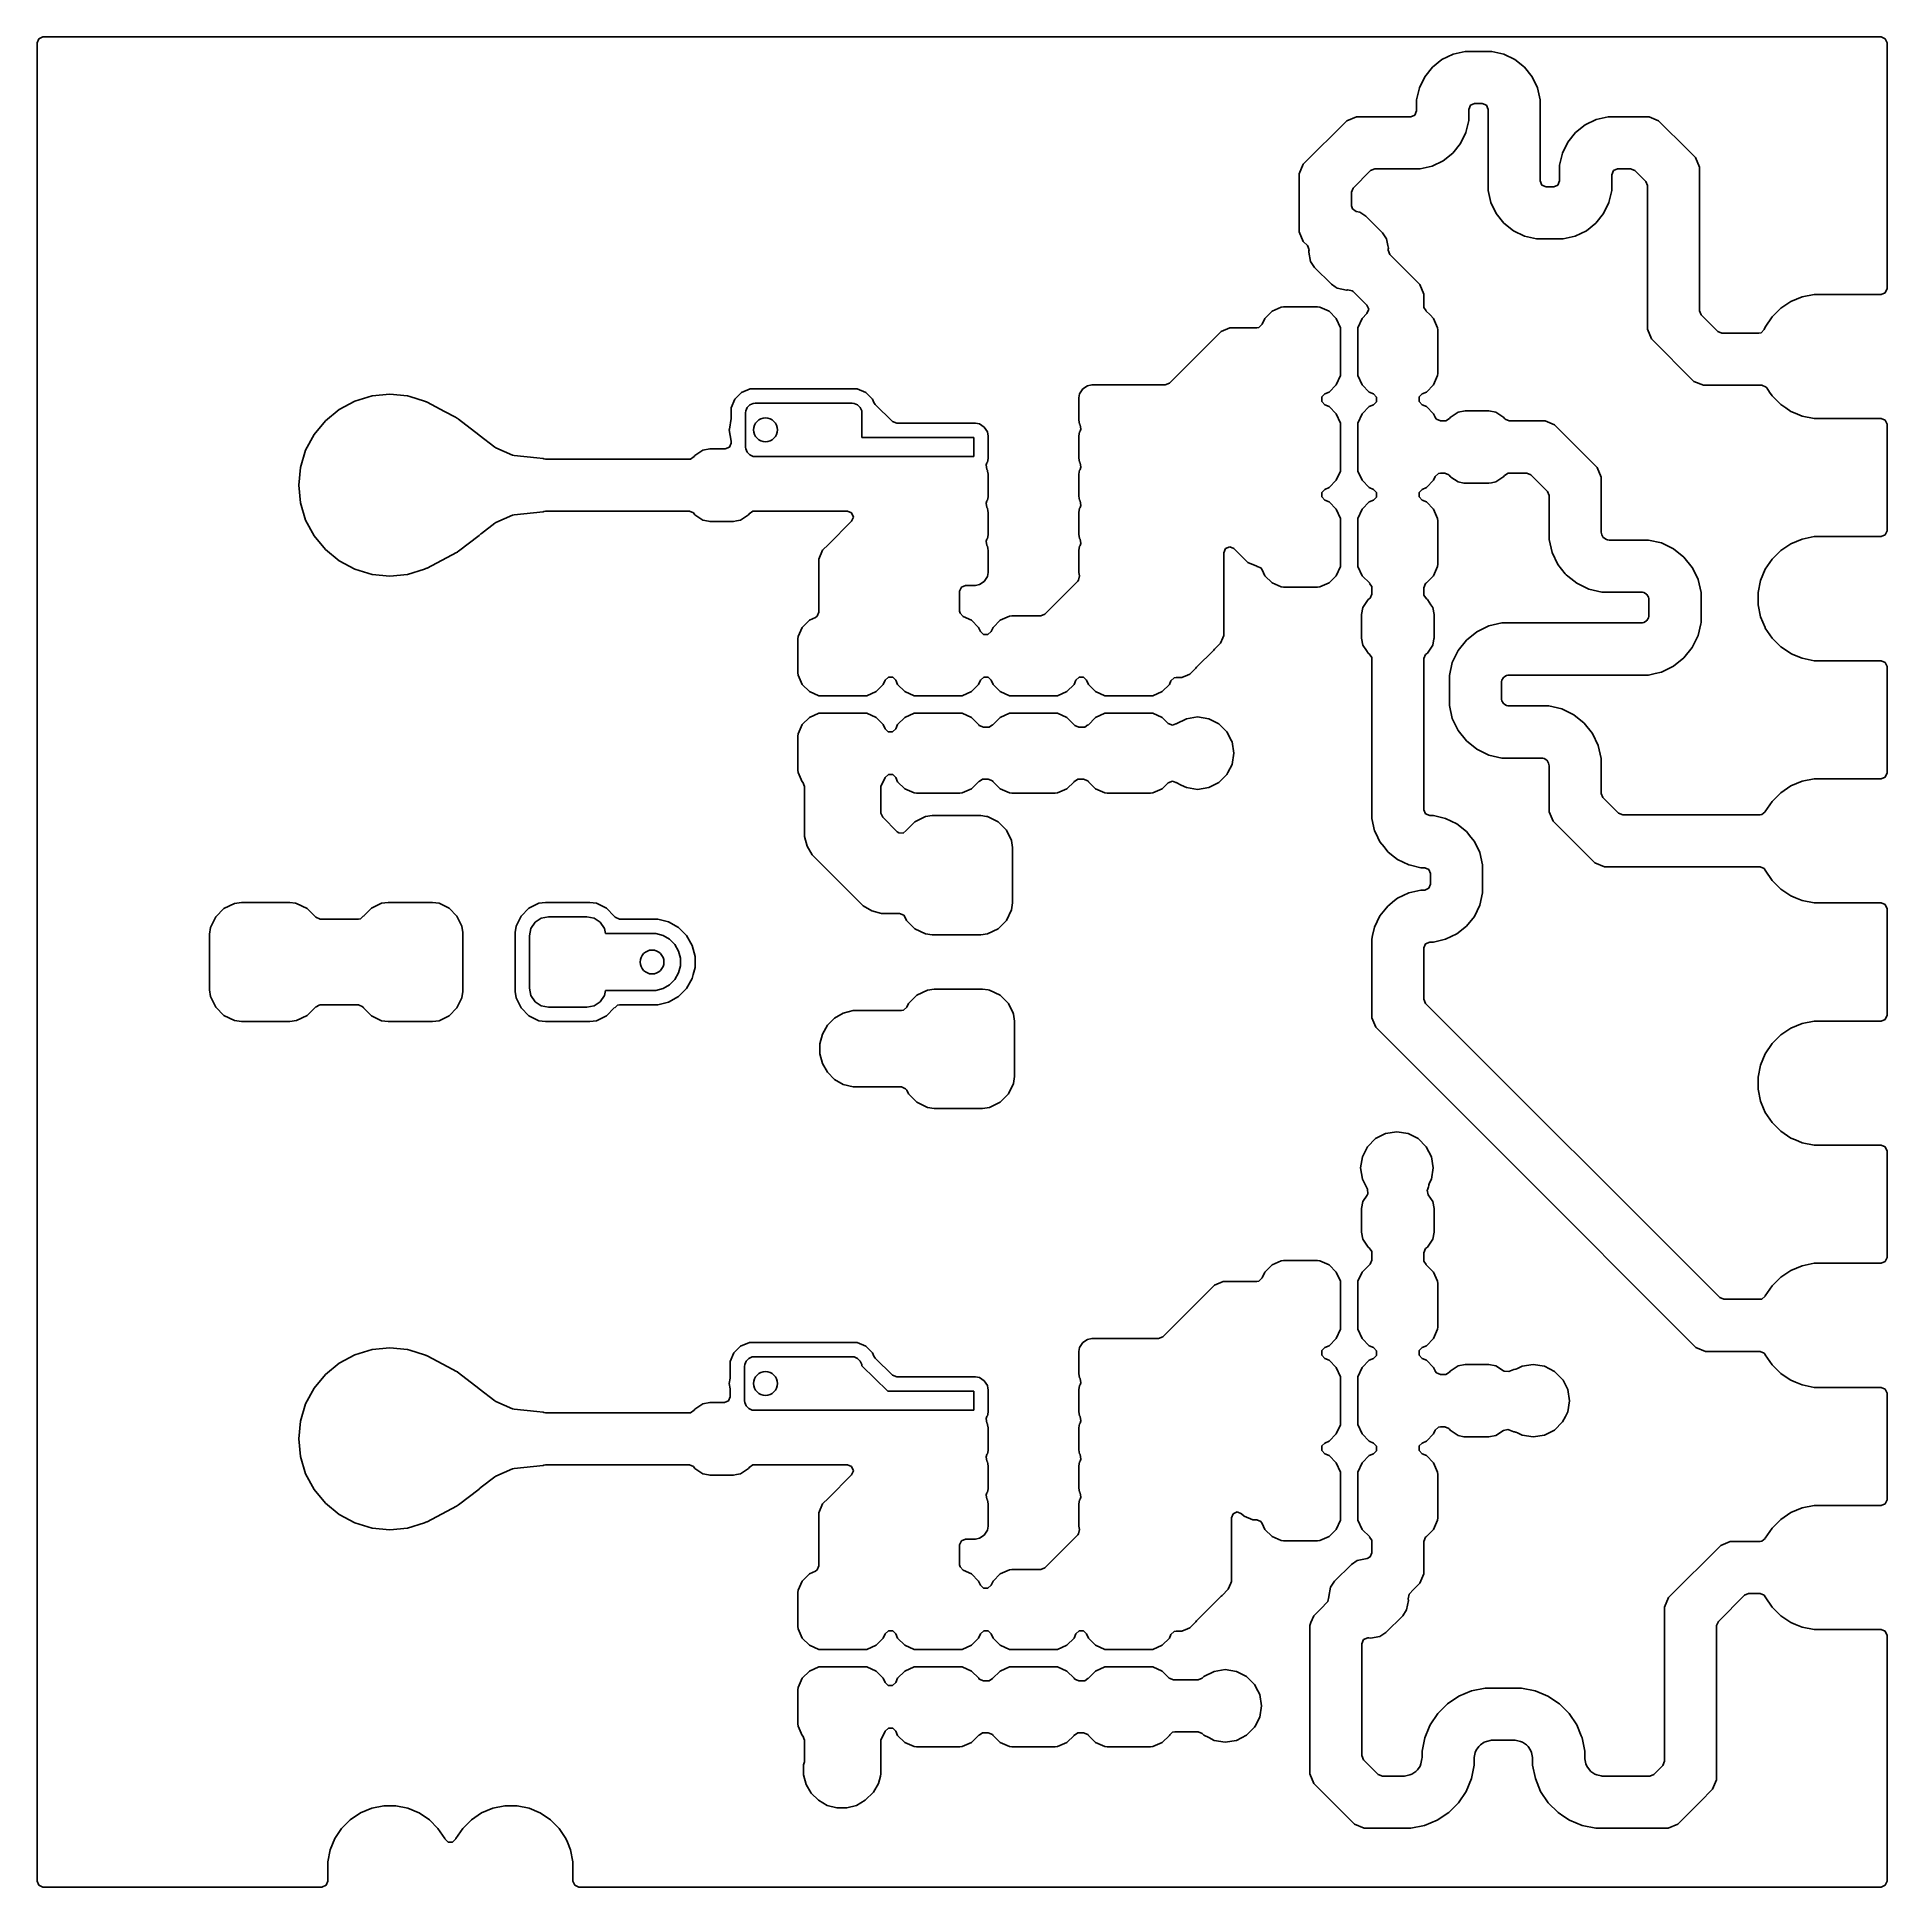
# Model space of a CAD drawing. Extents: x 55.4 to 74.8, y -71.4 to -52.1.
import ezdxf

# ---------------------------------------------------------------- set-up
doc = ezdxf.new("R2010")
doc.units = 0
doc.layers.add('BLACK', color=7, linetype='CONTINUOUS')

msp = doc.modelspace()

# ---------------------------------------------------------------- linework, layer by layer
at = {"layer": 'BLACK', "linetype": 'CONTINUOUS'}
for p, q in [((55.44675, -52.112), (55.464763, -52.068513)), ((55.44675, -56.75), (55.44675, -52.112)), ((55.464763, -52.068513), (55.50825, -52.0505)), ((55.50825, -52.0505), (74.78425, -52.0505)), ((74.78425, -52.0505), (74.827737, -52.068513)), ((74.827737, -52.068513), (74.84575, -52.112)), ((74.84575, -52.112), (74.84575, -54.688)), ((70.078492, -52.367564), (69.997994, -52.468523)), ((70.078499, -52.367558), (70.078492, -52.367564)), ((70.179442, -52.287044), (70.078499, -52.367558)), ((70.295761, -52.23101), (70.179442, -52.287044)), ((70.421639, -52.202261), (70.295761, -52.23101)), ((70.421644, -52.20226), (70.421639, -52.202261)), ((70.511609, -52.202246), (70.421644, -52.20226)), ((70.51173, -52.202296), (70.511609, -52.202246)), ((70.539658, -52.202292), (70.51173, -52.202296)), ((70.539761, -52.202301), (70.539658, -52.202292)), ((70.582739, -52.202301), (70.539761, -52.202301)), ((70.582841, -52.202292), (70.582739, -52.202301)), ((70.636296, -52.202301), (70.582841, -52.202292)), ((70.690553, -52.202301), (70.636296, -52.202301)), ((70.696356, -52.202301), (70.690553, -52.202301)), ((70.696453, -52.20231), (70.696356, -52.202301)), ((70.700851, -52.202311), (70.696453, -52.20231)), ((70.82672, -52.231058), (70.700851, -52.202311)), ((70.943029, -52.287086), (70.82672, -52.231058)), ((70.943036, -52.287091), (70.943029, -52.287086)), ((71.04397, -52.367599), (70.943036, -52.287091)), ((71.124461, -52.468547), (71.04397, -52.367599)), ((69.997993, -52.468524), (69.941978, -52.584855)), ((69.997994, -52.468523), (69.997993, -52.468524)), ((71.124462, -52.46855), (71.124461, -52.468547)), ((71.124463, -52.468551), (71.124462, -52.46855)), ((71.180473, -52.584872), (71.124463, -52.468551)), ((69.941977, -52.584859), (69.913249, -52.710735)), ((69.913249, -52.710735), (69.913249, -52.710742)), ((69.913249, -52.710742), (69.91325, -52.74825)), ((69.91325, -52.74825), (69.91325, -52.8255)), ((69.941978, -52.584855), (69.941977, -52.584859)), ((70.477263, -52.766314), (70.52075, -52.748301)), ((70.52075, -52.748301), (70.60175, -52.748301)), ((70.60175, -52.748301), (70.645237, -52.766314)), ((71.180475, -52.584878), (71.180473, -52.584872)), ((71.209197, -52.710735), (71.180475, -52.584878)), ((71.2092, -52.710747), (71.209197, -52.710735)), ((71.209199, -52.714636), (71.2092, -52.710747)), ((71.20925, -52.715139), (71.209199, -52.714636)), ((71.20925, -53.541592), (71.20925, -52.715139)), ((69.181607, -52.928562), (68.724812, -53.385357)), ((69.281946, -52.887), (69.181607, -52.928562)), ((69.85175, -52.887), (69.281946, -52.887)), ((69.895237, -52.868987), (69.85175, -52.887)), ((69.91325, -52.8255), (69.895237, -52.868987)), ((70.430522, -53.050445), (70.459251, -52.92456)), ((70.45925, -52.809801), (70.477263, -52.766314)), ((70.45925, -52.811863), (70.45925, -52.809801)), ((70.45925, -52.86), (70.45925, -52.811863)), ((70.459251, -52.92456), (70.45925, -52.86)), ((70.645237, -52.766314), (70.66325, -52.809801)), ((70.66325, -52.809801), (70.66325, -53.654676)), ((71.795766, -52.915709), (71.67944, -52.971745)), ((71.921639, -52.886961), (71.795766, -52.915709)), ((71.921644, -52.88696), (71.921639, -52.886961)), ((72.01125, -52.886946), (71.921644, -52.88696)), ((72.011371, -52.886995), (72.01125, -52.886946)), ((72.039658, -52.886991), (72.011371, -52.886995)), ((72.039761, -52.887), (72.039658, -52.886991)), ((72.350553, -52.887), (72.039761, -52.887)), ((72.450892, -52.928562), (72.350553, -52.887)), ((72.760892, -53.238562), (72.450892, -52.928562)), ((70.374504, -53.166781), (70.430522, -53.050445)), ((71.497993, -53.153224), (71.441978, -53.269553)), ((71.497997, -53.153216), (71.497993, -53.153224)), ((71.578495, -53.052261), (71.497997, -53.153216)), ((71.578497, -53.052259), (71.578495, -53.052261)), ((71.67944, -52.971745), (71.578497, -53.052259)), ((70.193062, -53.348253), (70.294005, -53.267738)), ((70.294005, -53.267738), (70.374504, -53.166781)), ((71.441977, -53.269557), (71.413249, -53.395434)), ((71.441978, -53.269553), (71.441977, -53.269557)), ((72.837688, -53.315358), (72.760892, -53.238562)), ((72.87925, -53.415697), (72.837688, -53.315358)), ((68.724812, -53.385357), (68.68325, -53.485696)), ((68.68325, -53.485696), (68.68325, -54.094303)), ((69.247263, -53.635067), (69.431317, -53.451013)), ((69.431317, -53.451013), (69.474804, -53.433)), ((69.474804, -53.433), (69.832739, -53.433)), ((69.832739, -53.433), (69.832841, -53.433008)), ((69.832841, -53.433008), (69.838155, -53.433007)), ((69.838155, -53.433007), (69.838158, -53.433008)), ((69.838158, -53.433008), (69.861126, -53.433004)), ((69.861126, -53.433004), (69.861248, -53.433053)), ((69.861248, -53.433053), (69.886295, -53.433049)), ((69.886295, -53.433049), (69.886296, -53.43305)), ((69.886296, -53.43305), (69.950856, -53.43304)), ((69.950856, -53.43304), (70.076735, -53.40429)), ((70.076735, -53.40429), (70.193062, -53.348253)), ((71.413249, -53.395434), (71.413249, -53.395441)), ((71.413249, -53.395441), (71.41325, -53.43295)), ((71.41325, -53.43295), (71.41325, -53.541592)), ((71.95925, -53.4945), (71.977263, -53.451013)), ((71.95925, -53.594303), (71.95925, -53.4945)), ((71.977263, -53.451013), (72.02075, -53.433)), ((72.02075, -53.433), (72.081947, -53.433)), ((72.081947, -53.433), (72.157696, -53.433)), ((72.157696, -53.433), (72.201183, -53.451013)), ((72.201183, -53.451013), (72.315237, -53.565067)), ((72.87925, -54.921446), (72.87925, -53.415697)), ((69.22925, -53.678554), (69.247263, -53.635067)), ((69.22925, -53.819363), (69.22925, -53.678554)), ((70.66325, -53.654676), (70.663312, -53.65531)), ((70.663312, -53.65531), (70.663312, -53.659224)), ((70.663312, -53.659224), (70.692032, -53.785099)), ((71.209251, -53.541618), (71.20925, -53.541592)), ((71.209251, -53.546558), (71.209251, -53.541618)), ((71.209252, -53.546561), (71.209251, -53.546558)), ((71.209251, -53.560181), (71.209252, -53.546561)), ((71.209251, -53.560184), (71.209251, -53.560181)), ((71.227264, -53.603671), (71.209251, -53.560184)), ((71.270751, -53.621684), (71.227264, -53.603671)), ((71.351752, -53.621684), (71.270751, -53.621684)), ((71.395238, -53.603669), (71.351752, -53.621684)), ((71.413249, -53.560181), (71.395238, -53.603669)), ((71.41325, -53.541592), (71.413248, -53.541618)), ((71.413248, -53.541618), (71.413249, -53.560181)), ((71.930536, -53.785099), (71.959253, -53.659236)), ((71.95925, -53.594669), (71.95925, -53.594303)), ((71.959254, -53.659232), (71.95925, -53.594669)), ((71.959253, -53.659236), (71.959254, -53.659232)), ((72.315237, -53.565067), (72.33325, -53.608554)), ((72.33325, -53.608554), (72.33325, -55.005697)), ((69.239614, -53.853529), (69.22925, -53.819363)), ((69.27875, -53.879681), (69.239614, -53.853529)), ((69.31893, -53.887674), (69.27875, -53.879681)), ((69.380872, -53.929061), (69.31893, -53.887674)), ((69.380872, -53.929062), (69.380871, -53.929061)), ((69.380871, -53.929061), (69.380872, -53.929061)), ((69.557188, -54.105378), (69.380872, -53.929062)), ((70.692032, -53.785099), (70.748039, -53.901424)), ((70.748039, -53.901424), (70.748044, -53.901432)), ((70.748044, -53.901432), (70.828527, -54.002377)), ((71.794016, -54.002427), (71.874514, -53.901464)), ((71.874514, -53.901464), (71.93053, -53.785122)), ((71.93053, -53.785122), (71.930536, -53.785099)), ((68.68325, -54.094303), (68.724812, -54.194642)), ((69.598576, -54.16732), (69.557188, -54.105378)), ((70.828527, -54.002377), (70.828528, -54.002378)), ((70.828528, -54.002378), (70.82853, -54.00238)), ((70.82853, -54.00238), (70.828589, -54.002427)), ((70.828589, -54.002427), (70.929457, -54.082887)), ((70.929457, -54.082887), (70.929459, -54.082888)), ((70.929459, -54.082888), (70.929463, -54.082891)), ((70.929463, -54.082891), (71.04578, -54.138925)), ((71.576742, -54.138988), (71.693072, -54.082947)), ((71.693072, -54.082947), (71.794016, -54.002427)), ((68.724812, -54.194642), (68.767933, -54.237763)), ((68.767933, -54.237763), (68.785946, -54.28125)), ((68.784765, -54.293245), (68.781933, -54.307486)), ((68.781933, -54.307486), (68.781933, -54.307487)), ((68.781933, -54.307487), (68.801376, -54.405228)), ((68.785946, -54.28125), (68.784765, -54.293245)), ((69.612589, -54.237763), (69.598576, -54.16732)), ((69.618019, -54.265061), (69.612589, -54.237763)), ((69.61485, -54.287046), (69.616033, -54.275044)), ((69.632863, -54.330533), (69.61485, -54.287046)), ((69.616033, -54.275044), (69.618019, -54.265063)), ((69.618019, -54.265063), (69.618019, -54.265061)), ((71.04578, -54.138925), (71.171649, -54.167674)), ((71.171649, -54.167674), (71.175656, -54.167674)), ((71.175656, -54.167674), (71.175748, -54.167684)), ((71.175748, -54.167684), (71.236204, -54.167684)), ((71.236204, -54.167684), (71.284342, -54.167692)), ((71.284342, -54.167692), (71.284344, -54.167691)), ((71.284344, -54.167691), (71.289658, -54.167692)), ((71.289658, -54.167692), (71.289761, -54.167684)), ((71.289761, -54.167684), (71.332739, -54.167684)), ((71.332739, -54.167684), (71.332841, -54.167692)), ((71.332841, -54.167692), (71.338155, -54.167691)), ((71.338155, -54.167691), (71.338158, -54.167692)), ((71.338158, -54.167692), (71.360752, -54.167688)), ((71.360752, -54.167688), (71.360911, -54.167753)), ((71.360911, -54.167753), (71.386296, -54.167749)), ((71.386296, -54.16775), (71.450858, -54.16774)), ((71.386296, -54.167749), (71.386296, -54.16775)), ((71.450858, -54.16774), (71.576742, -54.138988)), ((68.801376, -54.405228), (68.842763, -54.467169)), ((68.842763, -54.467169), (69.01908, -54.643486)), ((69.870892, -54.568562), (69.632863, -54.330533)), ((69.01908, -54.643486), (69.019079, -54.643486)), ((69.019079, -54.643486), (69.060467, -54.671139)), ((69.060467, -54.671139), (69.081022, -54.684874)), ((69.081022, -54.684874), (69.178763, -54.704317)), ((69.178763, -54.704317), (69.178764, -54.704317)), ((69.178764, -54.704317), (69.182356, -54.703602)), ((69.182356, -54.703602), (69.192997, -54.701485)), ((69.192997, -54.701485), (69.239162, -54.710664)), ((69.947688, -54.645358), (69.870892, -54.568562)), ((69.98925, -54.745697), (69.947688, -54.645358)), ((74.84575, -54.688), (74.827737, -54.731487)), ((68.494753, -54.882269), (68.397109, -54.925383)), ((68.518631, -54.8795), (68.494753, -54.882269)), ((68.873865, -54.8795), (68.518631, -54.8795)), ((68.873873, -54.8795), (68.873865, -54.8795)), ((68.87388, -54.8795), (68.873873, -54.8795)), ((68.873883, -54.879501), (68.87388, -54.8795)), ((68.897747, -54.882269), (68.873883, -54.879501)), ((68.99539, -54.925383), (68.897747, -54.882269)), ((69.239162, -54.710664), (69.248485, -54.718315)), ((69.248485, -54.718315), (69.392844, -54.862674)), ((69.392844, -54.862674), (69.410857, -54.906161)), ((69.98925, -54.875059), (69.98925, -54.745697)), ((69.990297, -54.886358), (69.98925, -54.875059)), ((70.012413, -54.920302), (69.990297, -54.886358)), ((73.731581, -54.894723), (73.640973, -54.985331)), ((73.838121, -54.823536), (73.731581, -54.894723)), ((73.838129, -54.823532), (73.838121, -54.823536)), ((73.956497, -54.774501), (73.838129, -54.823532)), ((73.956511, -54.774497), (73.956497, -54.774501)), ((74.082178, -54.7495), (73.956511, -54.774497)), ((74.78425, -54.7495), (74.082178, -54.7495)), ((74.827737, -54.731487), (74.78425, -54.7495)), ((68.294266, -55.062841), (68.260222, -55.095347)), ((68.321633, -55.000859), (68.294266, -55.062841)), ((68.397109, -54.925383), (68.321633, -55.000859)), ((68.995391, -54.925384), (68.99539, -54.925383)), ((69.070866, -55.000859), (68.995391, -54.925384)), ((69.11398, -55.098502), (69.070866, -55.000859)), ((69.341633, -55.000859), (69.298519, -55.098502)), ((69.392844, -54.949648), (69.341633, -55.000859)), ((69.410857, -54.906161), (69.392844, -54.949648)), ((70.011362, -54.921354), (70.012413, -54.920302)), ((70.05494, -54.964933), (70.011362, -54.921354)), ((70.090866, -55.000859), (70.05494, -54.964933)), ((70.13398, -55.098502), (70.090866, -55.000859)), ((72.33325, -55.005697), (72.33325, -55.114303)), ((72.897263, -54.964933), (72.87925, -54.921446)), ((73.071317, -55.138987), (72.897263, -54.964933)), ((73.569785, -55.091873), (73.558533, -55.119035)), ((73.569787, -55.091868), (73.569785, -55.091872)), ((73.569785, -55.091872), (73.569785, -55.091873)), ((73.640972, -54.985333), (73.569787, -55.091868)), ((73.640973, -54.985331), (73.640972, -54.985333)), ((67.864352, -55.137636), (67.320502, -55.681487)), ((67.956421, -55.0995), (67.864352, -55.137636)), ((68.238006, -55.0995), (67.956421, -55.0995)), ((68.260222, -55.095347), (68.238006, -55.0995)), ((69.116749, -55.122378), (69.11398, -55.098502)), ((69.11675, -55.577623), (69.116749, -55.122378)), ((69.295751, -55.122366), (69.29575, -55.122384)), ((69.29575, -55.122384), (69.29575, -55.577618)), ((69.298519, -55.098502), (69.295751, -55.122366)), ((70.136749, -55.122378), (70.13398, -55.098502)), ((70.13675, -55.577623), (70.136749, -55.122378)), ((72.33325, -55.114303), (72.374812, -55.214642)), ((72.374812, -55.214642), (72.821608, -55.661438)), ((73.114804, -55.157), (73.071317, -55.138987)), ((73.501716, -55.157), (73.114804, -55.157)), ((73.525252, -55.152318), (73.501716, -55.157)), ((73.558533, -55.119035), (73.525252, -55.152318)), ((69.070866, -55.699141), (69.11398, -55.601498)), ((69.11398, -55.601498), (69.11675, -55.577623)), ((69.29575, -55.577618), (69.298519, -55.601496)), ((69.298519, -55.601496), (69.341633, -55.69914)), ((70.090866, -55.699141), (70.13398, -55.601498)), ((70.13398, -55.601498), (70.13675, -55.577623)), ((72.821608, -55.661438), (72.921947, -55.703)), ((58.78075, -55.867603), (58.615622, -55.955865)), ((58.959921, -55.813252), (58.78075, -55.867603)), ((59.14625, -55.794901), (58.959921, -55.813252)), ((59.33258, -55.813252), (59.14625, -55.794901)), ((59.332581, -55.813253), (59.332579, -55.813252)), ((59.332579, -55.813252), (59.33258, -55.813252)), ((59.356471, -55.8205), (59.332581, -55.813253)), ((59.511749, -55.867603), (59.356471, -55.8205)), ((59.51901, -55.871484), (59.511749, -55.867603)), ((62.763886, -55.848102), (62.72575, -55.940171)), ((62.834352, -55.777636), (62.763886, -55.848102)), ((62.926421, -55.7395), (62.834352, -55.777636)), ((62.926422, -55.7395), (62.926421, -55.7395)), ((63.026078, -55.7395), (62.926422, -55.7395)), ((64.046078, -55.7395), (63.026078, -55.7395)), ((64.138147, -55.777636), (64.046078, -55.7395)), ((64.208614, -55.848103), (64.138147, -55.777636)), ((64.223427, -55.883865), (64.208614, -55.848103)), ((66.379483, -55.791276), (66.37075, -55.835178)), ((66.37075, -55.835178), (66.37075, -56.064823)), ((66.412746, -55.741496), (66.379483, -55.791276)), ((66.462526, -55.708233), (66.412746, -55.741496)), ((66.506428, -55.6995), (66.462526, -55.708233)), ((67.277015, -55.6995), (66.506428, -55.6995)), ((67.320502, -55.681487), (67.277015, -55.6995)), ((68.919573, -55.872215), (68.92066, -55.825157)), ((68.92066, -55.825157), (68.952078, -55.79374)), ((68.952078, -55.79374), (68.995391, -55.774616)), ((68.995391, -55.774616), (69.070866, -55.699141)), ((69.341633, -55.69914), (69.417109, -55.774616)), ((69.417109, -55.774616), (69.46042, -55.79374)), ((69.46042, -55.79374), (69.492926, -55.827784)), ((69.492926, -55.827784), (69.491839, -55.874841)), ((69.939573, -55.872215), (69.94066, -55.825157)), ((69.94066, -55.825157), (69.972078, -55.79374)), ((69.972078, -55.79374), (70.015391, -55.774616)), ((70.015391, -55.774616), (70.090866, -55.699141)), ((72.921947, -55.703), (73.030553, -55.703)), ((73.030553, -55.703), (73.533487, -55.703)), ((73.533487, -55.703), (73.576974, -55.721013)), ((73.576974, -55.721013), (73.58462, -55.73033)), ((73.58462, -55.73033), (73.614212, -55.774617)), ((73.614212, -55.774617), (73.640973, -55.814668)), ((73.640973, -55.814668), (73.731581, -55.905276)), ((58.615622, -55.955865), (58.470893, -56.074642)), ((59.528065, -55.875425), (59.51901, -55.871484)), ((59.528927, -55.87572), (59.528065, -55.875425)), ((59.52893, -55.875721), (59.528927, -55.87572)), ((59.528932, -55.875722), (59.52893, -55.875721)), ((59.529906, -55.87618), (59.528932, -55.875722)), ((59.529922, -55.876188), (59.529906, -55.87618)), ((59.529939, -55.876196), (59.529922, -55.876188)), ((59.536495, -55.879471), (59.529939, -55.876196)), ((59.719684, -55.976467), (59.536495, -55.879471)), ((59.835897, -56.038), (59.719684, -55.976467)), ((59.844283, -56.04244), (59.835897, -56.038)), ((59.855821, -56.049198), (59.844283, -56.04244)), ((59.857308, -56.050158), (59.855821, -56.049198)), ((59.857483, -56.050271), (59.857308, -56.050158)), ((59.860662, -56.052518), (59.857483, -56.050271)), ((59.868241, -56.057874), (59.860662, -56.052518)), ((60.079914, -56.221337), (59.868241, -56.057874)), ((62.724993, -56.050515), (62.707336, -56.161999)), ((62.72575, -56.040895), (62.724993, -56.050515)), ((62.72575, -55.940171), (62.72575, -56.040895)), ((62.87625, -55.99), (62.878171, -55.970491)), ((62.87625, -56.35), (62.87625, -55.99)), ((62.878171, -55.970491), (62.893103, -55.934443)), ((62.893103, -55.934443), (62.920693, -55.906853)), ((62.920693, -55.906853), (62.956741, -55.891921)), ((62.956741, -55.891921), (62.97625, -55.89)), ((62.97625, -55.89), (63.99625, -55.89)), ((63.99625, -55.89), (64.015759, -55.891921)), ((64.015759, -55.891921), (64.051807, -55.906853)), ((64.051807, -55.906853), (64.079397, -55.934443)), ((64.079397, -55.934443), (64.094329, -55.970491)), ((64.094329, -55.970491), (64.09625, -55.99)), ((64.09625, -55.99), (64.09625, -56.25)), ((64.237242, -55.904296), (64.223427, -55.883865)), ((64.418883, -56.081965), (64.237242, -55.904296)), ((68.952078, -55.906259), (68.919573, -55.872215)), ((68.95208, -55.90626), (68.952078, -55.906259)), ((68.995391, -55.925384), (68.95208, -55.90626)), ((69.070866, -56.000859), (68.995391, -55.925384)), ((69.11398, -56.098502), (69.070866, -56.000859)), ((69.341633, -56.000859), (69.298519, -56.098502)), ((69.417109, -55.925383), (69.341633, -56.000859)), ((69.46042, -55.90626), (69.417109, -55.925383)), ((69.491839, -55.874841), (69.46042, -55.90626)), ((69.972078, -55.906259), (69.939573, -55.872215)), ((69.97208, -55.90626), (69.972078, -55.906259)), ((70.015391, -55.925384), (69.97208, -55.90626)), ((70.090866, -56.000859), (70.015391, -55.925384)), ((70.107265, -56.038), (70.090866, -56.000859)), ((70.108299, -56.040341), (70.107265, -56.038)), ((70.121072, -56.058987), (70.108299, -56.040341)), ((70.164559, -56.077), (70.121072, -56.058987)), ((70.258789, -56.049666), (70.219652, -56.075818)), ((70.265648, -56.039399), (70.258789, -56.049666)), ((70.348511, -55.984032), (70.265648, -56.039399)), ((70.421573, -55.9695), (70.348511, -55.984032)), ((70.421576, -55.9695), (70.421573, -55.9695)), ((70.670924, -55.9695), (70.421576, -55.9695)), ((70.670927, -55.9695), (70.670924, -55.9695)), ((70.743988, -55.984032), (70.670927, -55.9695)), ((70.826851, -56.039399), (70.743988, -55.984032)), ((70.833711, -56.049666), (70.826851, -56.039399)), ((70.84136, -56.058987), (70.833711, -56.049666)), ((70.884847, -56.077), (70.84136, -56.058987)), ((73.731581, -55.905276), (73.73158, -55.905276)), ((73.73158, -55.905276), (73.783805, -55.940171)), ((73.783805, -55.940171), (73.838123, -55.976465)), ((73.838123, -55.976465), (73.881695, -55.994513)), ((73.881695, -55.994513), (73.956497, -56.025498)), ((73.956497, -56.025498), (73.956502, -56.025499)), ((73.956502, -56.025499), (73.956506, -56.025501)), ((73.956506, -56.025501), (74.082177, -56.050499)), ((74.082177, -56.050499), (74.082178, -56.0505)), ((74.082178, -56.0505), (74.082181, -56.0505)), ((74.082181, -56.0505), (74.78425, -56.0505)), ((74.78425, -56.0505), (74.827737, -56.068513)), ((58.352115, -56.219372), (58.263853, -56.3845)), ((58.470892, -56.074643), (58.352115, -56.219372)), ((58.470893, -56.074642), (58.470892, -56.074643)), ((60.079996, -56.221393), (60.079914, -56.221337)), ((60.082326, -56.2232), (60.079996, -56.221393)), ((60.08242, -56.223273), (60.082326, -56.2232)), ((60.084672, -56.225012), (60.08242, -56.223273)), ((60.084761, -56.225088), (60.084672, -56.225012)), ((60.246036, -56.350146), (60.084761, -56.225088)), ((62.707336, -56.161999), (62.706069, -56.17)), ((62.706069, -56.17), (62.724676, -56.287482)), ((64.09625, -56.25), (64.89625, -56.25)), ((64.461887, -56.0995), (64.418883, -56.081965)), ((64.946078, -56.0995), (64.461887, -56.0995)), ((64.89625, -56.25), (65.27125, -56.25)), ((65.28607, -56.0995), (64.946078, -56.0995)), ((65.27125, -56.25), (65.27125, -56.45)), ((65.286072, -56.0995), (65.28607, -56.0995)), ((65.329974, -56.108233), (65.286072, -56.0995)), ((65.379754, -56.141496), (65.329972, -56.108233)), ((65.329972, -56.108233), (65.329974, -56.108233)), ((65.413017, -56.191278), (65.379754, -56.141496)), ((65.413017, -56.191279), (65.413017, -56.191278)), ((65.42175, -56.235178), (65.413017, -56.191279)), ((65.42175, -56.464821), (65.42175, -56.235178)), ((66.37075, -56.064823), (66.379481, -56.10872)), ((66.379481, -56.191279), (66.37075, -56.235176)), ((66.37075, -56.235176), (66.37075, -56.464823)), ((66.379481, -56.10872), (66.384234, -56.115833)), ((66.384234, -56.184167), (66.379481, -56.191279)), ((66.384234, -56.115833), (66.393416, -56.161999)), ((66.393416, -56.161999), (66.384234, -56.184167)), ((69.116749, -56.122378), (69.11398, -56.098502)), ((69.11675, -56.577623), (69.116749, -56.122378)), ((69.295751, -56.122366), (69.29575, -56.122384)), ((69.29575, -56.122384), (69.29575, -56.577618)), ((69.298519, -56.098502), (69.295751, -56.122366)), ((70.207653, -56.077), (70.164559, -56.077)), ((70.219652, -56.075818), (70.207653, -56.077)), ((71.260553, -56.077), (70.884847, -56.077)), ((71.360892, -56.118562), (71.260553, -56.077)), ((71.730892, -56.488562), (71.360892, -56.118562)), ((74.827737, -56.068513), (74.84575, -56.112)), ((74.84575, -56.112), (74.84575, -57.228)), ((58.263853, -56.3845), (58.209502, -56.563671)), ((60.25898, -56.357849), (60.246036, -56.350146)), ((60.432057, -56.433907), (60.25898, -56.357849)), ((60.450123, -56.438741), (60.432057, -56.433907)), ((60.688984, -56.464823), (60.450123, -56.438741)), ((62.338789, -56.449666), (62.299652, -56.475818)), ((62.345648, -56.439399), (62.338789, -56.449666)), ((62.428511, -56.384032), (62.345648, -56.439399)), ((62.501573, -56.3695), (62.428511, -56.384032)), ((62.66425, -56.3695), (62.501573, -56.3695)), ((62.707737, -56.351487), (62.66425, -56.3695)), ((62.72575, -56.308), (62.707737, -56.351487)), ((62.724676, -56.287482), (62.724676, -56.287483)), ((62.724676, -56.287483), (62.724993, -56.28948)), ((62.724993, -56.28948), (62.72575, -56.299101)), ((62.72575, -56.299101), (62.72575, -56.308)), ((62.878171, -56.369509), (62.87625, -56.35)), ((62.893103, -56.405557), (62.878171, -56.369509)), ((62.920693, -56.433147), (62.893103, -56.405557)), ((62.956741, -56.448079), (62.920693, -56.433147)), ((62.97625, -56.45), (62.956741, -56.448079)), ((63.96625, -56.45), (62.97625, -56.45)), ((64.52125, -56.45), (63.96625, -56.45)), ((65.27125, -56.45), (64.52125, -56.45)), ((58.209502, -56.563671), (58.191151, -56.75)), ((60.752698, -56.47178), (60.688984, -56.464823)), ((60.760252, -56.474159), (60.752698, -56.47178)), ((60.778727, -56.477), (60.760252, -56.474159)), ((62.287653, -56.477), (60.778727, -56.477)), ((62.299652, -56.475818), (62.287653, -56.477)), ((65.399082, -56.538004), (65.408267, -56.515831)), ((65.408267, -56.584169), (65.399082, -56.538004)), ((65.408267, -56.515831), (65.413016, -56.508723)), ((65.413017, -56.591278), (65.408267, -56.584169)), ((65.413015, -56.508723), (65.413017, -56.508722)), ((65.413016, -56.508723), (65.413015, -56.508723)), ((65.413017, -56.508722), (65.420366, -56.47178)), ((65.41505, -56.601498), (65.413017, -56.591278)), ((65.42175, -56.635178), (65.41505, -56.601498)), ((65.420366, -56.47178), (65.42175, -56.464821)), ((65.42175, -56.864821), (65.42175, -56.635178)), ((66.37075, -56.464823), (66.379481, -56.50872)), ((66.379481, -56.591279), (66.37075, -56.635176)), ((66.37075, -56.635176), (66.37075, -56.864823)), ((66.379481, -56.50872), (66.384234, -56.515833)), ((66.384234, -56.584167), (66.379481, -56.591279)), ((66.384234, -56.515833), (66.393416, -56.561999)), ((66.393416, -56.561999), (66.384234, -56.584167)), ((69.070866, -56.699141), (69.11398, -56.601498)), ((69.11398, -56.601498), (69.11675, -56.577623)), ((69.29575, -56.577618), (69.298519, -56.601496)), ((69.298519, -56.601496), (69.341633, -56.69914)), ((70.108299, -56.659658), (70.142342, -56.627153)), ((70.142342, -56.627153), (70.164559, -56.623)), ((70.164559, -56.623), (70.207653, -56.623)), ((70.207653, -56.623), (70.25114, -56.641013)), ((70.25114, -56.641013), (70.258789, -56.650334)), ((70.833711, -56.650333), (70.872848, -56.624182)), ((70.872848, -56.624182), (70.884847, -56.623)), ((70.884847, -56.623), (71.067696, -56.623)), ((71.067696, -56.623), (71.111183, -56.641013)), ((71.111183, -56.641013), (71.285237, -56.815067)), ((71.807688, -56.565358), (71.730892, -56.488562)), ((71.84925, -56.665697), (71.807688, -56.565358)), ((55.44675, -59.382384), (55.44675, -56.75)), ((58.191151, -56.75), (58.209502, -56.936328)), ((68.919573, -56.872215), (68.92066, -56.825157)), ((68.92066, -56.825157), (68.952078, -56.79374)), ((68.952078, -56.79374), (68.995391, -56.774616)), ((68.995391, -56.774616), (69.070866, -56.699141)), ((69.341633, -56.69914), (69.417109, -56.774616)), ((69.417109, -56.774616), (69.46042, -56.79374)), ((69.46042, -56.79374), (69.492926, -56.827784)), ((69.492926, -56.827784), (69.491839, -56.874841)), ((69.939573, -56.872215), (69.94066, -56.825157)), ((69.94066, -56.825157), (69.972078, -56.79374)), ((69.972078, -56.79374), (70.015391, -56.774616)), ((70.015391, -56.774616), (70.090866, -56.699141)), ((70.090866, -56.699141), (70.108299, -56.659658)), ((70.258789, -56.650334), (70.265019, -56.659659)), ((70.265019, -56.659659), (70.265649, -56.660601)), ((70.265649, -56.660601), (70.273276, -56.665697)), ((70.273276, -56.665697), (70.348511, -56.715967)), ((70.348511, -56.715967), (70.406723, -56.727545)), ((70.406723, -56.727545), (70.421572, -56.730499)), ((70.421572, -56.730499), (70.421573, -56.7305)), ((70.421573, -56.7305), (70.421576, -56.7305)), ((70.421576, -56.7305), (70.670927, -56.7305)), ((70.670927, -56.730499), (70.70023, -56.72467)), ((70.670927, -56.7305), (70.670927, -56.730499)), ((70.70023, -56.72467), (70.743988, -56.715967)), ((70.743988, -56.715967), (70.743989, -56.715966)), ((70.743989, -56.715966), (70.74399, -56.715966)), ((70.74399, -56.715966), (70.826851, -56.660601)), ((70.826851, -56.660601), (70.833711, -56.650333)), ((71.285237, -56.815067), (71.30325, -56.858554)), ((71.84925, -57.241718), (71.84925, -56.665697)), ((58.209502, -56.936328), (58.263853, -57.115499)), ((60.450123, -57.061255), (60.752698, -57.028219)), ((60.752698, -57.028219), (60.762718, -57.025359)), ((60.762718, -57.025359), (60.779592, -57.023)), ((60.779592, -57.023), (62.287653, -57.023)), ((62.287653, -57.023), (62.33114, -57.041013)), ((62.913711, -57.050333), (62.952848, -57.024182)), ((62.952848, -57.024182), (62.964847, -57.023)), ((62.964847, -57.023), (63.945515, -57.023)), ((63.945515, -57.023), (63.989002, -57.041013)), ((65.399082, -56.938004), (65.408267, -56.915831)), ((65.408267, -56.984169), (65.399082, -56.938004)), ((65.408267, -56.915831), (65.413016, -56.908723)), ((65.413017, -56.991278), (65.408267, -56.984169)), ((65.413015, -56.908723), (65.413017, -56.908722)), ((65.413016, -56.908723), (65.413015, -56.908723)), ((65.413017, -56.908722), (65.420279, -56.872215)), ((65.418275, -57.017712), (65.413017, -56.991278)), ((65.42175, -57.035178), (65.418275, -57.017712)), ((65.420279, -56.872215), (65.42175, -56.864821)), ((66.37075, -56.864823), (66.379481, -56.90872)), ((66.379481, -56.991279), (66.37075, -57.035176)), ((66.379481, -56.90872), (66.384234, -56.915833)), ((66.384234, -56.984167), (66.379481, -56.991279)), ((66.384234, -56.915833), (66.393416, -56.961999)), ((66.393416, -56.961999), (66.384234, -56.984167)), ((68.952078, -56.906259), (68.919573, -56.872215)), ((68.995389, -56.925383), (68.952078, -56.906259)), ((68.995391, -56.925384), (68.995389, -56.925383)), ((69.070866, -57.000859), (68.995391, -56.925384)), ((69.11398, -57.098502), (69.070866, -57.000859)), ((69.341633, -57.000859), (69.298519, -57.098502)), ((69.417109, -56.925383), (69.341633, -57.000859)), ((69.46042, -56.90626), (69.417109, -56.925383)), ((69.491839, -56.874841), (69.46042, -56.90626)), ((69.972078, -56.906259), (69.939573, -56.872215)), ((70.015389, -56.925383), (69.972078, -56.906259)), ((70.015391, -56.925384), (70.015389, -56.925383)), ((70.090866, -57.000859), (70.015391, -56.925384)), ((70.13398, -57.098502), (70.090866, -57.000859)), ((71.30325, -56.858554), (71.30325, -57.310139)), ((58.263853, -57.115499), (58.352115, -57.280627)), ((60.107042, -57.257632), (60.246041, -57.149847)), ((60.246041, -57.149847), (60.258976, -57.14215)), ((60.258976, -57.14215), (60.432058, -57.066089)), ((60.432058, -57.066089), (60.450123, -57.061255)), ((62.33114, -57.041013), (62.338789, -57.050334)), ((62.338789, -57.050334), (62.345648, -57.0606)), ((62.345648, -57.0606), (62.428511, -57.115967)), ((62.428511, -57.115967), (62.486723, -57.127545)), ((62.486723, -57.127545), (62.501572, -57.130499)), ((62.501572, -57.130499), (62.501573, -57.1305)), ((62.501573, -57.1305), (62.501576, -57.1305)), ((62.501576, -57.1305), (62.750927, -57.1305)), ((62.750927, -57.130499), (62.78023, -57.12467)), ((62.750927, -57.1305), (62.750927, -57.130499)), ((62.78023, -57.12467), (62.823988, -57.115967)), ((62.823988, -57.115967), (62.823989, -57.115966)), ((62.823989, -57.115966), (62.82399, -57.115966)), ((62.82399, -57.115966), (62.906851, -57.060601)), ((62.906851, -57.060601), (62.913711, -57.050333)), ((63.989002, -57.127987), (63.745703, -57.371285)), ((63.989002, -57.041013), (64.007015, -57.0845)), ((64.007015, -57.0845), (63.989002, -57.127987)), ((65.42175, -57.264821), (65.42175, -57.035178)), ((66.37075, -57.035176), (66.37075, -57.264823)), ((69.116749, -57.122378), (69.11398, -57.098502)), ((69.11675, -57.577623), (69.116749, -57.122378)), ((69.295751, -57.122366), (69.29575, -57.122384)), ((69.29575, -57.122384), (69.29575, -57.577618)), ((69.298519, -57.098502), (69.295751, -57.122366)), ((70.136749, -57.122378), (70.13398, -57.098502)), ((70.13675, -57.577623), (70.136749, -57.122378)), ((58.352115, -57.280627), (58.470892, -57.425356)), ((59.868236, -57.442127), (60.082486, -57.276672)), ((60.082486, -57.276672), (60.082583, -57.276598)), ((60.082583, -57.276598), (60.083155, -57.276155)), ((60.083155, -57.276155), (60.083272, -57.276064)), ((60.083272, -57.276064), (60.101512, -57.261977)), ((60.101512, -57.261977), (60.101577, -57.26187)), ((60.101577, -57.26187), (60.107042, -57.257632)), ((63.745703, -57.371285), (63.683886, -57.433102)), ((65.399082, -57.338004), (65.408267, -57.315831)), ((65.408267, -57.384169), (65.399082, -57.338004)), ((65.408267, -57.315831), (65.413016, -57.308723)), ((65.413017, -57.391278), (65.408267, -57.384169)), ((65.413015, -57.308723), (65.413017, -57.308722)), ((65.413016, -57.308723), (65.413015, -57.308723)), ((65.413017, -57.308722), (65.420424, -57.271487)), ((65.417686, -57.414749), (65.413017, -57.391278)), ((65.421749, -57.435176), (65.417686, -57.414749)), ((65.420424, -57.271487), (65.42175, -57.264821)), ((66.37075, -57.264823), (66.379481, -57.30872)), ((66.379481, -57.391279), (66.37075, -57.435176)), ((66.379481, -57.30872), (66.384234, -57.315833)), ((66.384234, -57.384167), (66.379481, -57.391279)), ((66.384234, -57.315833), (66.393416, -57.361999)), ((66.393416, -57.361999), (66.384234, -57.384167)), ((67.891751, -57.458236), (67.909764, -57.414749)), ((67.909764, -57.414749), (67.953251, -57.396736)), ((67.953251, -57.396736), (67.996738, -57.414749)), ((67.996738, -57.414749), (68.073886, -57.491897)), ((71.30325, -57.310139), (71.3033, -57.310642)), ((71.3033, -57.310642), (71.3033, -57.319969)), ((71.3033, -57.319969), (71.334433, -57.456381)), ((71.851345, -57.257632), (71.84925, -57.241718)), ((71.855081, -57.271578), (71.851345, -57.257632)), ((71.870994, -57.299146), (71.855081, -57.271578)), ((71.875141, -57.303294), (71.870994, -57.299146)), ((71.902705, -57.319213), (71.875141, -57.303294)), ((71.916465, -57.322902), (71.902705, -57.319213)), ((71.932388, -57.325), (71.916465, -57.322902)), ((72.221159, -57.325), (71.932388, -57.325)), ((72.221193, -57.324997), (72.221159, -57.325)), ((72.226703, -57.324997), (72.221193, -57.324997)), ((72.226704, -57.324997), (72.226703, -57.324997)), ((72.274832, -57.324999), (72.226704, -57.324997)), ((72.274842, -57.325), (72.274832, -57.324999)), ((72.329126, -57.325), (72.274842, -57.325)), ((72.334054, -57.325), (72.329126, -57.325)), ((72.334096, -57.325003), (72.334054, -57.325)), ((72.34481, -57.325004), (72.334096, -57.325003)), ((72.481228, -57.356149), (72.344806, -57.325004)), ((72.344806, -57.325004), (72.34481, -57.325004)), ((72.481234, -57.356151), (72.481228, -57.356149)), ((72.607298, -57.416867), (72.481234, -57.356151)), ((72.607309, -57.416875), (72.607298, -57.416867)), ((72.716704, -57.504121), (72.607309, -57.416875)), ((73.838121, -57.363536), (73.731581, -57.434723)), ((73.838129, -57.363532), (73.838121, -57.363536)), ((73.956497, -57.314501), (73.838129, -57.363532)), ((73.956511, -57.314497), (73.956497, -57.314501)), ((74.082178, -57.2895), (73.956511, -57.314497)), ((74.78425, -57.2895), (74.082178, -57.2895)), ((74.827737, -57.271487), (74.78425, -57.2895)), ((74.84575, -57.228), (74.827737, -57.271487)), ((58.470892, -57.425356), (58.470893, -57.425357)), ((58.470893, -57.425357), (58.615622, -57.544134)), ((58.615622, -57.544134), (58.615623, -57.544134)), ((58.615623, -57.544134), (58.615625, -57.544136)), ((58.615625, -57.544136), (58.780749, -57.632396)), ((59.536512, -57.620519), (59.844267, -57.457567)), ((59.844267, -57.457567), (59.844268, -57.457566)), ((59.844268, -57.457566), (59.844282, -57.457559)), ((59.844282, -57.457559), (59.855747, -57.450846)), ((59.855747, -57.450846), (59.857423, -57.449766)), ((59.857423, -57.449766), (59.868236, -57.442127)), ((63.683886, -57.433102), (63.64575, -57.525171)), ((63.64575, -57.525171), (63.64575, -58.081755)), ((65.42175, -57.43518), (65.421749, -57.435176)), ((65.42175, -57.66482), (65.42175, -57.43518)), ((66.37075, -57.435176), (66.37075, -57.664821)), ((67.89175, -57.48202), (67.891751, -57.482011)), ((67.89175, -58.23018), (67.89175, -57.48202)), ((67.891751, -57.482011), (67.891751, -57.458236)), ((68.073886, -57.491897), (68.144353, -57.562364)), ((68.144353, -57.562364), (68.236422, -57.6005)), ((68.236422, -57.6005), (68.238006, -57.6005)), ((68.238006, -57.6005), (68.239468, -57.601105)), ((68.239468, -57.601105), (68.242361, -57.601681)), ((68.242361, -57.601681), (68.242246, -57.602256)), ((68.242246, -57.602256), (68.281493, -57.618513)), ((69.070866, -57.699141), (69.11398, -57.601498)), ((69.11398, -57.601498), (69.11675, -57.577623)), ((69.29575, -57.577618), (69.298519, -57.601496)), ((69.298519, -57.601496), (69.341633, -57.69914)), ((70.090866, -57.699141), (70.13398, -57.601498)), ((70.13398, -57.601498), (70.13675, -57.577623)), ((71.334433, -57.456381), (71.395138, -57.582453)), ((71.395138, -57.582453), (71.471931, -57.67876)), ((72.716706, -57.504123), (72.716704, -57.504121)), ((72.80395, -57.61353), (72.716706, -57.504123)), ((72.803952, -57.613533), (72.80395, -57.61353)), ((72.812786, -57.631879), (72.803952, -57.613533)), ((73.640973, -57.525331), (73.569786, -57.631871)), ((73.731581, -57.434723), (73.640973, -57.525331)), ((58.780749, -57.632396), (58.959919, -57.686747)), ((58.959919, -57.686747), (59.14625, -57.705099)), ((59.14625, -57.705099), (59.332581, -57.686747)), ((59.332581, -57.686747), (59.511751, -57.632396)), ((59.511751, -57.632396), (59.525298, -57.625154)), ((59.525298, -57.625154), (59.533721, -57.621686)), ((59.533713, -57.621666), (59.536512, -57.620519)), ((59.533721, -57.621686), (59.533713, -57.621666)), ((65.139763, -57.818513), (65.18325, -57.8005)), ((65.18325, -57.8005), (65.286072, -57.8005)), ((65.286072, -57.8005), (65.300639, -57.797601)), ((65.300639, -57.797601), (65.329972, -57.791767)), ((65.329972, -57.791767), (65.379754, -57.758504)), ((65.379754, -57.758504), (65.413017, -57.708722)), ((65.413017, -57.708722), (65.42175, -57.66482)), ((66.335079, -57.782265), (66.015856, -58.101487)), ((66.335081, -57.782263), (66.335079, -57.782265)), ((66.361074, -57.756269), (66.335081, -57.782263)), ((66.368722, -57.74695), (66.361074, -57.756269)), ((66.377904, -57.700784), (66.368722, -57.74695)), ((66.37075, -57.664821), (66.377904, -57.700784)), ((68.281493, -57.618513), (68.294266, -57.637159)), ((68.294266, -57.637159), (68.321633, -57.69914)), ((68.321633, -57.69914), (68.321634, -57.699141)), ((68.321634, -57.699141), (68.397109, -57.774616)), ((68.397109, -57.774616), (68.494752, -57.81773)), ((68.897748, -57.81773), (68.995391, -57.774616)), ((68.995391, -57.774616), (69.070866, -57.699141)), ((69.341633, -57.69914), (69.421139, -57.778646)), ((69.421139, -57.778646), (69.420086, -57.779698)), ((69.420086, -57.779698), (69.442202, -57.813637)), ((69.98925, -57.82494), (70.007263, -57.781453)), ((70.007263, -57.781453), (70.01487, -57.775136)), ((70.01487, -57.775136), (70.015389, -57.774616)), ((70.015389, -57.774616), (70.015391, -57.774616)), ((70.015391, -57.774616), (70.090866, -57.699141)), ((71.471931, -57.67876), (71.482377, -57.69186)), ((71.482377, -57.69186), (71.497891, -57.704234)), ((71.497891, -57.704234), (71.591764, -57.779109)), ((71.591764, -57.779109), (71.591767, -57.779111)), ((71.591767, -57.779111), (71.591768, -57.779111)), ((71.591768, -57.779111), (71.591769, -57.779112)), ((71.591769, -57.779112), (71.717832, -57.839837)), ((72.864663, -57.739607), (72.812786, -57.631879)), ((72.864663, -57.73961), (72.864663, -57.739607)), ((72.864664, -57.739611), (72.864663, -57.73961)), ((72.895799, -57.876026), (72.864664, -57.739611)), ((73.520747, -57.750261), (73.49575, -57.875927)), ((73.520751, -57.750247), (73.520747, -57.750261)), ((73.569782, -57.631879), (73.520751, -57.750247)), ((73.569786, -57.631871), (73.569782, -57.631879)), ((65.12175, -57.862), (65.139763, -57.818513)), ((65.12175, -58.070717), (65.12175, -57.862)), ((68.494752, -57.81773), (68.518627, -57.8205)), ((68.518627, -57.8205), (68.873872, -57.820499)), ((68.873872, -57.820499), (68.897748, -57.81773)), ((69.405649, -57.949399), (69.350282, -58.032261)), ((69.415919, -57.942537), (69.405649, -57.949399)), ((69.425237, -57.934889), (69.415919, -57.942537)), ((69.44325, -57.891402), (69.425237, -57.934889)), ((69.442202, -57.813637), (69.44325, -57.82494)), ((69.44325, -57.82494), (69.44325, -57.891402)), ((69.98925, -57.891402), (69.98925, -57.82494)), ((69.990431, -57.903399), (69.98925, -57.891402)), ((70.01658, -57.942536), (69.990431, -57.903399)), ((70.026851, -57.949399), (70.01658, -57.942536)), ((70.06338, -58.004069), (70.026851, -57.949399)), ((71.717832, -57.839837), (71.854247, -57.87099)), ((71.854247, -57.87099), (71.863763, -57.870991)), ((71.863763, -57.870991), (71.863848, -57.871)), ((71.863848, -57.871), (71.924211, -57.871)), ((71.924211, -57.871), (71.972348, -57.871006)), ((71.972348, -57.871006), (71.972349, -57.871005)), ((71.972349, -57.871005), (71.977833, -57.871006)), ((71.977833, -57.871006), (71.977912, -57.871)), ((71.977912, -57.871), (72.266708, -57.871)), ((72.266708, -57.871), (72.282622, -57.873095)), ((72.282622, -57.873095), (72.296389, -57.876784)), ((72.296389, -57.876784), (72.323952, -57.8927)), ((72.323952, -57.8927), (72.328099, -57.896847)), ((72.328099, -57.896847), (72.344016, -57.924415)), ((72.344016, -57.924415), (72.347727, -57.938263)), ((72.347727, -57.938263), (72.349823, -57.954182)), ((72.349823, -57.954182), (72.349823, -58.111903)), ((72.8958, -57.876034), (72.895799, -57.876026)), ((72.8958, -57.885569), (72.8958, -57.876034)), ((72.895823, -57.885805), (72.8958, -57.885569)), ((72.895823, -57.891697), (72.895823, -57.885805)), ((72.895823, -58.071863), (72.895823, -57.891697)), ((73.49575, -57.875927), (73.49575, -58.004072)), ((63.547111, -58.165381), (63.471633, -58.240859)), ((63.609092, -58.138014), (63.547111, -58.165381)), ((63.627737, -58.125242), (63.609092, -58.138014)), ((63.64575, -58.081755), (63.627737, -58.125242)), ((65.125903, -58.092933), (65.12175, -58.070717)), ((65.158409, -58.126977), (65.125903, -58.092933)), ((65.24539, -58.165383), (65.158409, -58.126977)), ((65.320867, -58.24086), (65.24539, -58.165383)), ((65.547109, -58.165383), (65.471633, -58.240859)), ((65.644753, -58.122269), (65.547109, -58.165383)), ((65.668631, -58.1195), (65.644753, -58.122269)), ((65.972369, -58.1195), (65.668631, -58.1195)), ((66.015856, -58.101487), (65.972369, -58.1195)), ((69.350282, -58.032261), (69.33575, -58.105322)), ((69.33575, -58.105322), (69.33575, -58.354677)), ((70.082217, -58.032261), (70.06338, -58.004069)), ((70.096749, -58.105322), (70.082217, -58.032261)), ((70.09675, -58.105323), (70.096749, -58.105322)), ((70.09675, -58.354677), (70.09675, -58.105323)), ((70.807684, -58.194981), (70.671263, -58.226126)), ((70.807692, -58.19498), (70.807684, -58.194981)), ((70.873286, -58.194977), (70.807692, -58.19498)), ((70.877659, -58.194977), (70.873286, -58.194977)), ((70.903101, -58.194976), (70.877659, -58.194977)), ((70.903155, -58.194998), (70.903101, -58.194976)), ((70.918492, -58.194997), (70.903155, -58.194998)), ((70.925796, -58.194997), (70.918492, -58.194997)), ((70.931306, -58.194997), (70.925796, -58.194997)), ((70.931341, -58.195), (70.931306, -58.194997)), ((72.266794, -58.195), (70.931341, -58.195)), ((72.282719, -58.192902), (72.266794, -58.195)), ((72.296401, -58.189234), (72.282719, -58.192902)), ((72.323963, -58.173319), (72.296401, -58.189234)), ((72.328119, -58.169163), (72.323963, -58.173319)), ((72.344036, -58.141596), (72.328119, -58.169163)), ((72.347727, -58.127823), (72.344036, -58.141596)), ((72.349823, -58.111903), (72.347727, -58.127823)), ((72.892483, -58.204608), (72.895823, -58.189976)), ((72.895823, -58.12), (72.895823, -58.071863)), ((72.895824, -58.18997), (72.895823, -58.12)), ((72.895823, -58.189974), (72.895824, -58.18997)), ((72.895823, -58.189976), (72.895823, -58.189974)), ((73.49575, -58.004072), (73.520747, -58.129738)), ((73.520747, -58.129738), (73.520751, -58.129752)), ((73.520751, -58.129752), (73.566774, -58.240859)), ((63.425751, -58.362366), (63.42575, -58.362384)), ((63.42575, -58.362384), (63.42575, -58.717618)), ((63.428519, -58.338502), (63.425751, -58.362366)), ((63.471633, -58.240859), (63.428519, -58.338502)), ((65.339989, -58.284169), (65.320867, -58.24086)), ((65.371407, -58.315588), (65.339989, -58.284169)), ((65.418464, -58.316676), (65.371407, -58.315588)), ((65.452508, -58.284171), (65.418464, -58.316676)), ((65.471631, -58.240862), (65.452508, -58.284171)), ((65.471633, -58.240859), (65.471631, -58.240862)), ((67.85742, -58.407736), (67.880739, -58.351438)), ((67.880739, -58.351438), (67.891751, -58.324854)), ((67.891751, -58.230194), (67.89175, -58.23018)), ((67.891751, -58.235145), (67.891751, -58.230194)), ((67.891751, -58.324854), (67.891751, -58.235145)), ((69.33575, -58.354677), (69.350282, -58.427738)), ((70.082217, -58.427738), (70.095216, -58.362384)), ((70.095216, -58.362384), (70.096749, -58.354677)), ((70.096749, -58.354677), (70.09675, -58.354677)), ((70.435775, -58.374107), (70.348528, -58.483517)), ((70.435785, -58.374098), (70.435775, -58.374107)), ((70.545177, -58.286854), (70.435785, -58.374098)), ((70.545188, -58.286847), (70.545177, -58.286854)), ((70.671257, -58.226128), (70.545188, -58.286847)), ((70.671263, -58.226126), (70.671257, -58.226128)), ((72.803971, -58.452483), (72.864686, -58.326401)), ((72.864686, -58.326401), (72.892483, -58.204608)), ((73.566774, -58.240859), (73.569785, -58.248127)), ((73.569785, -58.248127), (73.593869, -58.284171)), ((73.593869, -58.284171), (73.640973, -58.354668)), ((73.640973, -58.354668), (73.731581, -58.445276)), ((67.606069, -58.659085), (67.785335, -58.479819)), ((67.785335, -58.479819), (67.785338, -58.479817)), ((67.785338, -58.479817), (67.793985, -58.47117)), ((67.793985, -58.47117), (67.793986, -58.47117)), ((67.793986, -58.47117), (67.85742, -58.407736)), ((69.350282, -58.427738), (69.387552, -58.483517)), ((69.387552, -58.483517), (69.405649, -58.510601)), ((69.405649, -58.510601), (69.415917, -58.517461)), ((69.415917, -58.517461), (69.442068, -58.556597)), ((69.442068, -58.556597), (69.44325, -58.568597)), ((69.44325, -58.568597), (69.44325, -60.154502)), ((69.98925, -58.568597), (70.007263, -58.52511)), ((69.98925, -60.153774), (69.98925, -58.568597)), ((70.007263, -58.52511), (70.016578, -58.517464)), ((70.016578, -58.517464), (70.026851, -58.510601)), ((70.026851, -58.510601), (70.082216, -58.42774)), ((70.082216, -58.427739), (70.082217, -58.427738)), ((70.082216, -58.42774), (70.082216, -58.427739)), ((70.348526, -58.483521), (70.287814, -58.609597)), ((70.348528, -58.483517), (70.348526, -58.483521)), ((72.607318, -58.649149), (72.716723, -58.561894)), ((72.716723, -58.561894), (72.803971, -58.452483)), ((73.731581, -58.445276), (73.73158, -58.445276)), ((73.73158, -58.445276), (73.770334, -58.47117)), ((73.770334, -58.47117), (73.838123, -58.516465)), ((73.838123, -58.516465), (73.858994, -58.52511)), ((73.858994, -58.52511), (73.956497, -58.565498)), ((73.956497, -58.565498), (73.956502, -58.565499)), ((73.956502, -58.565499), (73.956506, -58.565501)), ((73.956506, -58.565501), (74.082177, -58.590499)), ((63.42575, -58.717618), (63.428519, -58.741496)), ((63.428519, -58.741496), (63.471633, -58.83914)), ((64.33999, -58.795828), (64.374033, -58.763323)), ((64.374033, -58.763323), (64.421091, -58.76441)), ((64.421091, -58.76441), (64.45251, -58.795829)), ((65.33999, -58.795828), (65.374033, -58.763323)), ((65.374033, -58.763323), (65.421091, -58.76441)), ((65.421091, -58.76441), (65.45251, -58.795829)), ((66.33999, -58.795828), (66.374033, -58.763323)), ((66.374033, -58.763323), (66.421091, -58.76441)), ((66.421091, -58.76441), (66.45251, -58.795829)), ((67.337195, -58.80216), (67.371239, -58.769654)), ((67.371239, -58.769654), (67.393455, -58.765501)), ((67.393455, -58.765501), (67.451102, -58.765501)), ((67.451102, -58.765501), (67.451105, -58.765501)), ((67.451105, -58.765501), (67.510264, -58.740996)), ((67.510264, -58.740996), (67.533986, -58.73117)), ((67.533986, -58.73117), (67.59742, -58.667736)), ((67.59742, -58.667735), (67.606067, -58.659088)), ((67.59742, -58.667736), (67.59742, -58.667735)), ((67.606067, -58.659088), (67.606069, -58.659085)), ((70.287813, -58.609601), (70.256676, -58.746023)), ((70.256676, -58.746023), (70.256676, -58.74603)), ((70.256676, -58.74603), (70.256677, -58.7905)), ((70.287814, -58.609597), (70.287813, -58.609601)), ((70.808462, -58.794407), (70.824379, -58.766837)), ((70.824379, -58.766837), (70.828537, -58.762679)), ((70.828537, -58.762679), (70.856099, -58.746764)), ((70.856099, -58.746764), (70.869791, -58.743095)), ((70.869791, -58.743095), (70.885706, -58.741)), ((70.885706, -58.741), (71.869947, -58.741)), ((71.869947, -58.741), (72.221159, -58.741)), ((72.221159, -58.741), (72.221193, -58.741002)), ((72.221193, -58.741002), (72.2267, -58.741001)), ((72.2267, -58.741001), (72.226704, -58.741003)), ((72.226704, -58.741003), (72.249343, -58.741001)), ((72.249343, -58.741001), (72.249397, -58.741023)), ((72.249397, -58.741023), (72.274841, -58.741021)), ((72.274841, -58.741023), (72.344811, -58.741019)), ((72.274841, -58.741021), (72.274841, -58.741023)), ((72.344811, -58.741019), (72.413025, -58.725445)), ((72.413025, -58.725445), (72.481236, -58.709873)), ((72.481236, -58.709873), (72.481236, -58.709872)), ((72.481236, -58.709872), (72.48124, -58.709872)), ((72.48124, -58.709872), (72.607318, -58.649149)), ((74.082177, -58.590499), (74.082178, -58.5905)), ((74.082178, -58.5905), (74.082181, -58.5905)), ((74.082181, -58.5905), (74.78425, -58.5905)), ((74.78425, -58.5905), (74.827737, -58.608513)), ((74.827737, -58.608513), (74.84575, -58.652)), ((74.84575, -58.652), (74.84575, -59.768)), ((63.471633, -58.83914), (63.471634, -58.839141)), ((63.471634, -58.839141), (63.547109, -58.914616)), ((63.547109, -58.914616), (63.644752, -58.95773)), ((63.644752, -58.95773), (63.668627, -58.9605)), ((63.668627, -58.9605), (64.123872, -58.960499)), ((64.123872, -58.960499), (64.147748, -58.95773)), ((64.147748, -58.95773), (64.245391, -58.914616)), ((64.245391, -58.914616), (64.320866, -58.839141)), ((64.320866, -58.839141), (64.33999, -58.795828)), ((64.45251, -58.795829), (64.471633, -58.83914)), ((64.471633, -58.83914), (64.471634, -58.839141)), ((64.471634, -58.839141), (64.547109, -58.914616)), ((64.547109, -58.914616), (64.644752, -58.95773)), ((64.644752, -58.95773), (64.668627, -58.9605)), ((64.668627, -58.9605), (65.123872, -58.960499)), ((65.123872, -58.960499), (65.147748, -58.95773)), ((65.147748, -58.95773), (65.245391, -58.914616)), ((65.245391, -58.914616), (65.320866, -58.839141)), ((65.320866, -58.839141), (65.33999, -58.795828)), ((65.45251, -58.795829), (65.471633, -58.83914)), ((65.471633, -58.83914), (65.471634, -58.839141)), ((65.471634, -58.839141), (65.547109, -58.914616)), ((65.547109, -58.914616), (65.644752, -58.95773)), ((65.644752, -58.95773), (65.668627, -58.9605)), ((65.668627, -58.9605), (66.123872, -58.960499)), ((66.123872, -58.960499), (66.147748, -58.95773)), ((66.147748, -58.95773), (66.245391, -58.914616)), ((66.245391, -58.914616), (66.320866, -58.839141)), ((66.320866, -58.839141), (66.33999, -58.795828)), ((66.45251, -58.795829), (66.471633, -58.83914)), ((66.471633, -58.83914), (66.471634, -58.839141)), ((66.471634, -58.839141), (66.547109, -58.914616)), ((66.547109, -58.914616), (66.644752, -58.95773)), ((66.644752, -58.95773), (66.668627, -58.9605)), ((66.668627, -58.9605), (67.123872, -58.960499)), ((67.123872, -58.960499), (67.147748, -58.95773)), ((67.147748, -58.95773), (67.245391, -58.914616)), ((67.245391, -58.914616), (67.320866, -58.839141)), ((67.320866, -58.839141), (67.337195, -58.80216)), ((70.256677, -58.7905), (70.256677, -59.050296)), ((70.802677, -58.824096), (70.804772, -58.80818)), ((70.802677, -58.981817), (70.802677, -58.824096)), ((70.804772, -58.80818), (70.808462, -58.794407)), ((63.644753, -59.142269), (63.547109, -59.185383)), ((63.668631, -59.1395), (63.644753, -59.142269)), ((64.123865, -59.1395), (63.668631, -59.1395)), ((64.123873, -59.1395), (64.123865, -59.1395)), ((64.12388, -59.1395), (64.123873, -59.1395)), ((64.123883, -59.139501), (64.12388, -59.1395)), ((64.147747, -59.142269), (64.123883, -59.139501)), ((64.24539, -59.185383), (64.147747, -59.142269)), ((64.644753, -59.142269), (64.547109, -59.185383)), ((64.668631, -59.1395), (64.644753, -59.142269)), ((65.123865, -59.1395), (64.668631, -59.1395)), ((65.123873, -59.1395), (65.123865, -59.1395)), ((65.12388, -59.1395), (65.123873, -59.1395)), ((65.123883, -59.139501), (65.12388, -59.1395)), ((65.147747, -59.142269), (65.123883, -59.139501)), ((65.24539, -59.185383), (65.147747, -59.142269)), ((65.644753, -59.142269), (65.547109, -59.185383)), ((65.668631, -59.1395), (65.644753, -59.142269)), ((66.123865, -59.1395), (65.668631, -59.1395)), ((66.123873, -59.1395), (66.123865, -59.1395)), ((66.12388, -59.1395), (66.123873, -59.1395)), ((66.123883, -59.139501), (66.12388, -59.1395)), ((66.147747, -59.142269), (66.123883, -59.139501)), ((66.24539, -59.185383), (66.147747, -59.142269)), ((66.644753, -59.142269), (66.547109, -59.185383)), ((66.668631, -59.1395), (66.644753, -59.142269)), ((67.123865, -59.1395), (66.668631, -59.1395)), ((67.123873, -59.1395), (67.123865, -59.1395)), ((67.12388, -59.1395), (67.123873, -59.1395)), ((67.123883, -59.139501), (67.12388, -59.1395)), ((67.147747, -59.142269), (67.123883, -59.139501)), ((67.24539, -59.185383), (67.147747, -59.142269)), ((70.256677, -59.050296), (70.2567, -59.050527)), ((70.2567, -59.050527), (70.2567, -59.059973)), ((70.2567, -59.059973), (70.287835, -59.196388)), ((70.804772, -58.997732), (70.802677, -58.981817)), ((70.808482, -59.01158), (70.804772, -58.997732)), ((70.8244, -59.039152), (70.808482, -59.01158)), ((70.828547, -59.043299), (70.8244, -59.039152)), ((70.856109, -59.059214), (70.828547, -59.043299)), ((70.869873, -59.062903), (70.856109, -59.059214)), ((70.885792, -59.065), (70.869873, -59.062903)), ((71.174588, -59.065), (70.885792, -59.065)), ((71.174666, -59.064993), (71.174588, -59.065)), ((71.228289, -59.065), (71.174666, -59.064993)), ((71.282553, -59.065), (71.228289, -59.065)), ((71.288214, -59.065), (71.282553, -59.065)), ((71.288301, -59.065008), (71.288214, -59.065)), ((71.298255, -59.06501), (71.288301, -59.065008)), ((71.434664, -59.096161), (71.298255, -59.06501)), ((71.560732, -59.156888), (71.434664, -59.096161)), ((71.560735, -59.15689), (71.560732, -59.156888)), ((71.670123, -59.24414), (71.560735, -59.15689)), ((63.428519, -59.358502), (63.425751, -59.382366)), ((63.471633, -59.260859), (63.428519, -59.358502)), ((63.547109, -59.185383), (63.471633, -59.260859)), ((64.320867, -59.26086), (64.24539, -59.185383)), ((64.339989, -59.304169), (64.320867, -59.26086)), ((64.371407, -59.335588), (64.339989, -59.304169)), ((64.418464, -59.336676), (64.371407, -59.335588)), ((64.452508, -59.304171), (64.418464, -59.336676)), ((64.471631, -59.260862), (64.452508, -59.304171)), ((64.471633, -59.260859), (64.471631, -59.260862)), ((64.547109, -59.185383), (64.471633, -59.260859)), ((65.321386, -59.261379), (65.24539, -59.185383)), ((65.327703, -59.268987), (65.321386, -59.261379)), ((65.37119, -59.287), (65.327703, -59.268987)), ((65.42131, -59.287), (65.37119, -59.287)), ((65.432613, -59.285952), (65.42131, -59.287)), ((65.466551, -59.263836), (65.432613, -59.285952)), ((65.467604, -59.264889), (65.466551, -59.263836)), ((65.547109, -59.185383), (65.467604, -59.264889)), ((66.321386, -59.261379), (66.24539, -59.185383)), ((66.327703, -59.268987), (66.321386, -59.261379)), ((66.37119, -59.287), (66.327703, -59.268987)), ((66.42131, -59.287), (66.37119, -59.287)), ((66.432613, -59.285952), (66.42131, -59.287)), ((66.466551, -59.263836), (66.432613, -59.285952)), ((66.467604, -59.264889), (66.466551, -59.263836)), ((66.547109, -59.185383), (66.467604, -59.264889)), ((67.309122, -59.249115), (67.24539, -59.185383)), ((67.352609, -59.267128), (67.309122, -59.249115)), ((67.387101, -59.25284), (67.352609, -59.267128)), ((67.388868, -59.255272), (67.387101, -59.25284)), ((67.392784, -59.252426), (67.388868, -59.255272)), ((67.498768, -59.198425), (67.392784, -59.252426)), ((67.61625, -59.179819), (67.498768, -59.198425)), ((67.733731, -59.198425), (67.61625, -59.179819)), ((67.839715, -59.252426), (67.73373, -59.198425)), ((67.73373, -59.198425), (67.733731, -59.198425)), ((67.923823, -59.336534), (67.839715, -59.252426)), ((67.972402, -59.431876), (67.923823, -59.336534)), ((70.287835, -59.196388), (70.348547, -59.322466)), ((70.348547, -59.322466), (70.348549, -59.322469)), ((70.348549, -59.322469), (70.435793, -59.431876)), ((71.757361, -59.353546), (71.670123, -59.24414)), ((71.818066, -59.479618), (71.757361, -59.353546)), ((55.44675, -61.458705), (55.44675, -59.382384)), ((63.425751, -59.382366), (63.42575, -59.382384)), ((63.42575, -59.382384), (63.42575, -59.737618)), ((67.977824, -59.442518), (67.972402, -59.431876)), ((67.996431, -59.56), (67.977824, -59.442518)), ((70.435793, -59.431876), (70.435795, -59.431878)), ((70.435795, -59.431878), (70.54519, -59.519124)), ((70.54519, -59.519124), (70.545201, -59.519132)), ((70.545201, -59.519132), (70.671265, -59.579848)), ((71.849199, -59.61603), (71.818066, -59.479618)), ((63.42575, -59.737618), (63.428519, -59.761496)), ((67.935017, -59.761496), (67.977824, -59.677482)), ((67.977824, -59.677482), (67.996431, -59.56)), ((70.671265, -59.579848), (70.671271, -59.57985)), ((70.671271, -59.57985), (70.807686, -59.610994)), ((70.807686, -59.610994), (70.807689, -59.610994)), ((70.807689, -59.610994), (70.807692, -59.610995)), ((70.807692, -59.610995), (70.817488, -59.610995)), ((70.817488, -59.610995), (70.81753, -59.611)), ((70.81753, -59.611), (70.823374, -59.611)), ((70.823374, -59.611), (70.877658, -59.611)), ((70.877658, -59.611), (70.87766, -59.611)), ((70.87766, -59.611), (70.925796, -59.611003)), ((70.925796, -59.611003), (70.925799, -59.611001)), ((70.925799, -59.611001), (70.931306, -59.611002)), ((70.931306, -59.611002), (70.931341, -59.611)), ((70.931341, -59.611), (71.220112, -59.611)), ((71.220112, -59.611), (71.23603, -59.613096)), ((71.23603, -59.613096), (71.249793, -59.616786)), ((71.249793, -59.616786), (71.277358, -59.632705)), ((71.277358, -59.632705), (71.281505, -59.636853)), ((71.281505, -59.636853), (71.297417, -59.664417)), ((71.297417, -59.664417), (71.301154, -59.678363)), ((71.301154, -59.678363), (71.30325, -59.694281)), ((71.30325, -59.694281), (71.30325, -59.805697)), ((71.8492, -59.616038), (71.849199, -59.61603)), ((71.8492, -59.625401), (71.8492, -59.616038)), ((71.84925, -59.625909), (71.8492, -59.625401)), ((71.84925, -59.981446), (71.84925, -59.625909)), ((63.428519, -59.761496), (63.471633, -59.85914)), ((63.471633, -59.85914), (63.477737, -59.865244)), ((63.477737, -59.865244), (63.49575, -59.908731)), ((63.49575, -59.908731), (63.49575, -60.432731)), ((64.29675, -59.908731), (64.314763, -59.865244)), ((64.29675, -60.188633), (64.29675, -59.908731)), ((64.314763, -59.865244), (64.315279, -59.864728)), ((64.315279, -59.864728), (64.320866, -59.859141)), ((64.320866, -59.859141), (64.33999, -59.815828)), ((64.33999, -59.815828), (64.374033, -59.783323)), ((64.374033, -59.783323), (64.421091, -59.78441)), ((64.421091, -59.78441), (64.45251, -59.815829)), ((64.45251, -59.815829), (64.471633, -59.85914)), ((64.471633, -59.85914), (64.471634, -59.859141)), ((64.471634, -59.859141), (64.547109, -59.934616)), ((64.547109, -59.934616), (64.644752, -59.97773)), ((65.147748, -59.97773), (65.245391, -59.934616)), ((65.245391, -59.934616), (65.320866, -59.859141)), ((65.320866, -59.85914), (65.324896, -59.855111)), ((65.320866, -59.859141), (65.320866, -59.85914)), ((65.324896, -59.855111), (65.325948, -59.856163)), ((65.325948, -59.856163), (65.359887, -59.834048)), ((65.359887, -59.834048), (65.37119, -59.833)), ((65.37119, -59.833), (65.42131, -59.833)), ((65.42131, -59.833), (65.464797, -59.851013)), ((65.464797, -59.851013), (65.471113, -59.85862)), ((65.471113, -59.85862), (65.471634, -59.859141)), ((65.471634, -59.859141), (65.547109, -59.934616)), ((65.547109, -59.934616), (65.644752, -59.97773)), ((66.147748, -59.97773), (66.245391, -59.934616)), ((66.245391, -59.934616), (66.320866, -59.859141)), ((66.320866, -59.85914), (66.324896, -59.855111)), ((66.320866, -59.859141), (66.320866, -59.85914)), ((66.324896, -59.855111), (66.325948, -59.856163)), ((66.325948, -59.856163), (66.359887, -59.834048)), ((66.359887, -59.834048), (66.37119, -59.833)), ((66.37119, -59.833), (66.42131, -59.833)), ((66.42131, -59.833), (66.464797, -59.851013)), ((66.464797, -59.851013), (66.471113, -59.85862)), ((66.471113, -59.85862), (66.471634, -59.859141)), ((66.471634, -59.859141), (66.547109, -59.934616)), ((66.547109, -59.934616), (66.644752, -59.97773)), ((67.147748, -59.97773), (67.245391, -59.934616)), ((67.245391, -59.934616), (67.309123, -59.870883)), ((67.309123, -59.870883), (67.352609, -59.852871)), ((67.352609, -59.852871), (67.387102, -59.867158)), ((67.387102, -59.867158), (67.388868, -59.864728)), ((67.388868, -59.864728), (67.392784, -59.867573)), ((67.392784, -59.867573), (67.445776, -59.894573)), ((67.445776, -59.894573), (67.498768, -59.921574)), ((67.498768, -59.921574), (67.61625, -59.940181)), ((67.61625, -59.940181), (67.733732, -59.921574)), ((67.733732, -59.921574), (67.839715, -59.867573)), ((67.839715, -59.867573), (67.839716, -59.867573)), ((67.839716, -59.867573), (67.923823, -59.783466)), ((67.923823, -59.783465), (67.935017, -59.761496)), ((67.923823, -59.783466), (67.923823, -59.783465)), ((71.30325, -59.805697), (71.30325, -59.895697)), ((71.30325, -59.895697), (71.30325, -60.065697)), ((73.838121, -59.903536), (73.731581, -59.974723)), ((73.838129, -59.903532), (73.838121, -59.903536)), ((73.956497, -59.854501), (73.838129, -59.903532)), ((73.956511, -59.854497), (73.956497, -59.854501)), ((74.082178, -59.8295), (73.956511, -59.854497)), ((74.78425, -59.8295), (74.082178, -59.8295)), ((74.827737, -59.811487), (74.78425, -59.8295)), ((74.84575, -59.768), (74.827737, -59.811487)), ((64.644752, -59.97773), (64.668627, -59.9805)), ((64.668627, -59.9805), (65.123872, -59.980499)), ((65.123872, -59.980499), (65.147748, -59.97773)), ((65.644752, -59.97773), (65.668627, -59.9805)), ((65.668627, -59.9805), (66.123872, -59.980499)), ((66.123872, -59.980499), (66.147748, -59.97773)), ((66.644752, -59.97773), (66.668627, -59.9805)), ((66.668627, -59.9805), (67.123872, -59.980499)), ((67.123872, -59.980499), (67.147748, -59.97773)), ((71.30325, -60.065697), (71.30325, -60.174303)), ((71.867263, -60.024933), (71.84925, -59.981446)), ((72.031317, -60.188987), (71.867263, -60.024933)), ((73.640973, -60.065331), (73.569783, -60.171875)), ((73.731581, -59.974723), (73.640973, -60.065331)), ((64.314763, -60.23212), (64.29675, -60.188633)), ((64.466181, -60.383538), (64.314763, -60.23212)), ((64.652469, -60.27908), (64.565331, -60.366218)), ((64.76318, -60.224957), (64.652469, -60.27908)), ((64.834961, -60.2145), (64.76318, -60.224957)), ((65.34254, -60.2145), (64.834961, -60.2145)), ((65.342545, -60.2145), (65.34254, -60.2145)), ((65.402355, -60.223214), (65.342545, -60.2145)), ((65.414318, -60.224957), (65.402355, -60.223214)), ((65.525031, -60.279081), (65.414318, -60.224957)), ((65.612169, -60.366219), (65.525031, -60.279081)), ((69.44325, -60.154502), (69.443226, -60.154559)), ((69.443226, -60.154559), (69.443226, -60.18)), ((69.443226, -60.18), (69.443226, -60.245497)), ((69.443226, -60.245497), (69.472377, -60.373207)), ((70.007265, -60.197261), (69.98925, -60.153774)), ((70.050751, -60.215271), (70.007265, -60.197261)), ((70.07264, -60.215271), (70.050751, -60.215271)), ((70.077548, -60.215271), (70.07264, -60.215271)), ((70.077627, -60.215277), (70.077548, -60.215271)), ((70.090035, -60.215278), (70.077627, -60.215277)), ((70.217734, -60.244437), (70.090035, -60.215278)), ((70.33574, -60.301281), (70.217734, -60.244437)), ((70.438138, -60.382959), (70.33574, -60.301281)), ((71.30325, -60.174303), (71.344812, -60.274642)), ((71.344812, -60.274642), (71.781608, -60.711438)), ((72.074804, -60.207), (72.031317, -60.188987)), ((73.514148, -60.207), (72.074804, -60.207)), ((73.532003, -60.204351), (73.514148, -60.207)), ((73.568387, -60.174489), (73.532003, -60.204351)), ((73.569783, -60.171875), (73.568387, -60.174489)), ((63.49575, -60.432731), (63.52304, -60.534581)), ((64.482655, -60.395301), (64.466181, -60.383538)), ((64.529634, -60.39822), (64.482655, -60.395301)), ((64.561712, -60.369894), (64.529634, -60.39822)), ((64.562371, -60.370365), (64.561712, -60.369894)), ((64.564403, -60.367518), (64.562371, -60.370365)), ((64.564918, -60.367064), (64.564403, -60.367518)), ((64.565331, -60.366218), (64.564918, -60.367064)), ((65.666292, -60.47693), (65.612169, -60.366219)), ((65.666293, -60.476933), (65.666292, -60.47693)), ((65.676749, -60.548706), (65.666293, -60.476933)), ((69.472377, -60.373207), (69.472378, -60.373209)), ((69.472378, -60.373209), (69.472377, -60.373209)), ((69.472377, -60.373209), (69.484423, -60.39822)), ((69.484423, -60.39822), (69.529216, -60.491227)), ((69.529216, -60.491227), (69.571359, -60.544069)), ((70.483216, -60.4395), (70.438138, -60.382959)), ((70.519791, -60.485374), (70.483216, -60.4395)), ((70.519792, -60.485376), (70.519791, -60.485374)), ((70.576608, -60.603395), (70.519792, -60.485376)), ((63.52304, -60.534581), (63.523045, -60.534593)), ((63.523045, -60.534593), (63.575765, -60.625906)), ((63.575765, -60.625906), (63.575768, -60.62591)), ((63.575768, -60.62591), (63.57577, -60.625913)), ((63.57577, -60.625913), (64.110337, -61.16048)), ((65.67675, -61.131295), (65.676749, -60.548706)), ((69.571359, -60.544069), (69.61089, -60.593637)), ((69.61089, -60.593637), (69.610891, -60.593638)), ((69.610891, -60.593638), (69.610893, -60.59364)), ((69.610893, -60.59364), (69.651357, -60.625906)), ((69.651357, -60.625906), (69.713312, -60.675309)), ((69.713312, -60.675309), (69.831335, -60.732138)), ((70.605736, -60.731099), (70.576608, -60.603395)), ((71.781608, -60.711438), (71.881947, -60.753)), ((69.831335, -60.732138), (69.84756, -60.73584)), ((69.84756, -60.73584), (69.959048, -60.761279)), ((69.959048, -60.761279), (69.99829, -60.761276)), ((69.99829, -60.761276), (70.041777, -60.779284)), ((70.041777, -60.779284), (70.059794, -60.822769)), ((70.059794, -60.822784), (70.05979, -60.850033)), ((70.05979, -60.850033), (70.059798, -60.850122)), ((70.059794, -60.822769), (70.059794, -60.822784)), ((70.059798, -60.850122), (70.059798, -60.933748)), ((70.605735, -60.7311), (70.605736, -60.731099)), ((70.605736, -60.731101), (70.605735, -60.7311)), ((70.605735, -60.73584), (70.605736, -60.731101)), ((70.605798, -60.736477), (70.605735, -60.73584)), ((70.605798, -60.742245), (70.605798, -60.736477)), ((70.605798, -60.911863), (70.605798, -60.742245)), ((70.605798, -60.96), (70.605798, -60.911863)), ((71.881947, -60.753), (71.990553, -60.753)), ((71.990553, -60.753), (73.514148, -60.753)), ((73.514148, -60.753), (73.557635, -60.771013)), ((73.557635, -60.771013), (73.568387, -60.785511)), ((73.568387, -60.785511), (73.569783, -60.788124)), ((73.569783, -60.788124), (73.640973, -60.894668)), ((73.640973, -60.894668), (73.731581, -60.985276)), ((69.682866, -61.105498), (69.610877, -61.16291)), ((69.713295, -61.08123), (69.682866, -61.105498)), ((69.713296, -61.081229), (69.713295, -61.08123)), ((69.831322, -61.024392), (69.713296, -61.081229)), ((69.959044, -60.995246), (69.831322, -61.024392)), ((69.959045, -60.995246), (69.959044, -60.995246)), ((69.998295, -60.995248), (69.959045, -60.995246)), ((69.998298, -60.995248), (69.998295, -60.995248)), ((70.041785, -60.977235), (69.998298, -60.995248)), ((70.059798, -60.933748), (70.041785, -60.977235)), ((70.576652, -61.153196), (70.605798, -61.025493)), ((70.605798, -61.025493), (70.605798, -60.96)), ((73.731581, -60.985276), (73.73158, -60.985276)), ((73.73158, -60.985276), (73.785031, -61.02099)), ((73.785031, -61.02099), (73.838123, -61.056465)), ((73.838123, -61.056465), (73.885476, -61.076079)), ((73.885476, -61.076079), (73.956497, -61.105498)), ((73.956497, -61.105498), (73.956502, -61.105499)), ((73.956502, -61.105499), (73.956506, -61.105501)), ((73.956506, -61.105501), (74.082177, -61.130499)), ((57.320331, -61.276218), (57.266207, -61.386931)), ((57.407469, -61.18908), (57.320331, -61.276218)), ((57.51818, -61.134957), (57.407469, -61.18908)), ((57.589961, -61.1245), (57.51818, -61.134957)), ((58.09754, -61.1245), (57.589961, -61.1245)), ((58.097545, -61.1245), (58.09754, -61.1245)), ((58.157355, -61.133214), (58.097545, -61.1245)), ((58.169318, -61.134957), (58.157355, -61.133214)), ((58.280031, -61.189081), (58.169318, -61.134957)), ((58.369324, -61.278375), (58.280031, -61.189081)), ((58.37196, -61.281487), (58.369324, -61.278375)), ((58.415447, -61.2995), (58.37196, -61.281487)), ((58.818515, -61.2995), (58.415447, -61.2995)), ((58.838487, -61.296167), (58.818515, -61.2995)), ((58.866881, -61.271089), (58.838487, -61.296167)), ((58.869089, -61.272666), (58.866881, -61.271089)), ((58.87205, -61.268518), (58.869089, -61.272666)), ((58.954765, -61.185802), (58.87205, -61.268518)), ((59.059857, -61.134426), (58.954765, -61.185802)), ((59.127984, -61.1245), (59.059857, -61.134426)), ((59.12799, -61.1245), (59.127984, -61.1245)), ((59.59451, -61.1245), (59.12799, -61.1245)), ((59.594515, -61.1245), (59.59451, -61.1245)), ((59.662642, -61.134426), (59.594515, -61.1245)), ((59.767734, -61.185802), (59.662641, -61.134426)), ((59.662641, -61.134426), (59.662642, -61.134426)), ((59.850447, -61.268515), (59.767734, -61.185802)), ((59.850447, -61.268516), (59.850447, -61.268515)), ((59.850448, -61.268517), (59.850447, -61.268516)), ((59.901823, -61.373607), (59.850448, -61.268517)), ((60.522052, -61.268515), (60.470676, -61.373607)), ((60.604765, -61.185802), (60.522052, -61.268515)), ((60.709857, -61.134426), (60.604765, -61.185802)), ((60.669829, -61.333579), (60.734713, -61.290224)), ((60.777984, -61.1245), (60.709857, -61.134426)), ((60.734713, -61.290224), (60.81125, -61.275)), ((60.77799, -61.1245), (60.777984, -61.1245)), ((61.24451, -61.1245), (60.77799, -61.1245)), ((60.81125, -61.275), (61.21125, -61.275)), ((61.21125, -61.275), (61.287787, -61.290224)), ((61.244515, -61.1245), (61.24451, -61.1245)), ((61.312642, -61.134426), (61.244515, -61.1245)), ((61.287787, -61.290224), (61.352671, -61.333579)), ((61.417734, -61.185802), (61.312641, -61.134426)), ((61.312641, -61.134426), (61.312642, -61.134426)), ((61.500449, -61.268518), (61.417734, -61.185802)), ((61.503411, -61.272666), (61.500449, -61.268518)), ((61.503933, -61.272292), (61.503411, -61.272666)), ((61.510498, -61.281487), (61.503933, -61.272292)), ((61.553985, -61.2995), (61.510498, -61.281487)), ((61.955559, -61.2995), (61.553985, -61.2995)), ((61.955561, -61.2995), (61.955559, -61.2995)), ((62.070131, -61.330199), (61.955561, -61.2995)), ((64.110337, -61.16048), (64.11034, -61.160482)), ((64.11034, -61.160482), (64.110343, -61.160484)), ((64.110343, -61.160484), (64.201656, -61.213204)), ((64.201656, -61.213204), (64.201658, -61.213205)), ((64.201658, -61.213205), (64.201662, -61.213207)), ((64.201662, -61.213207), (64.201665, -61.213207)), ((64.201665, -61.213207), (64.201668, -61.213209)), ((64.201668, -61.213209), (64.303518, -61.240499)), ((64.303518, -61.240499), (64.303521, -61.2405)), ((64.303521, -61.2405), (64.303523, -61.2405)), ((64.303523, -61.2405), (64.408977, -61.2405)), ((64.408977, -61.2405), (64.491117, -61.2405)), ((64.491117, -61.2405), (64.534604, -61.258513)), ((64.534604, -61.258513), (64.546368, -61.27499)), ((64.546368, -61.27499), (64.565331, -61.313781)), ((65.612169, -61.31378), (65.666293, -61.203067)), ((65.666293, -61.203067), (65.67675, -61.131295)), ((69.529203, -61.265338), (69.472375, -61.38337)), ((69.578857, -61.203067), (69.529203, -61.265338)), ((69.610877, -61.16291), (69.578857, -61.203067)), ((70.438157, -61.373624), (70.519822, -61.271212)), ((70.519822, -61.271212), (70.576652, -61.153196)), ((74.082177, -61.130499), (74.082178, -61.1305)), ((74.082178, -61.1305), (74.082181, -61.1305)), ((74.082181, -61.1305), (74.78425, -61.1305)), ((74.78425, -61.1305), (74.827737, -61.148513)), ((74.827737, -61.148513), (74.84575, -61.192)), ((74.84575, -61.192), (74.84575, -62.308)), ((55.44675, -62.607269), (55.44675, -61.458705)), ((57.266207, -61.386933), (57.25575, -61.458705)), ((57.25575, -61.458705), (57.25575, -61.458708)), ((57.25575, -61.458708), (57.25575, -61.458709)), ((57.25575, -61.458709), (57.25575, -62.041288)), ((57.266207, -61.386931), (57.266207, -61.386933)), ((59.911749, -61.441734), (59.901823, -61.373607)), ((59.91175, -61.44174), (59.911749, -61.441734)), ((59.91175, -62.05826), (59.91175, -61.44174)), ((60.470676, -61.373607), (60.46075, -61.441734)), ((60.46075, -61.441734), (60.46075, -62.058265)), ((60.61125, -61.475), (60.626474, -61.398463)), ((60.61125, -62.025), (60.61125, -61.475)), ((60.626474, -61.398463), (60.669829, -61.333579)), ((61.352671, -61.333579), (61.396026, -61.398463)), ((61.396026, -61.398463), (61.406277, -61.45)), ((61.406277, -61.45), (61.89625, -61.45)), ((61.89625, -61.45), (61.935408, -61.452567)), ((61.935408, -61.452567), (62.011055, -61.472836)), ((62.011055, -61.472836), (62.078878, -61.511994)), ((62.070141, -61.330203), (62.070131, -61.330199)), ((62.172856, -61.389506), (62.070141, -61.330203)), ((62.17286, -61.389509), (62.172856, -61.389506)), ((62.172863, -61.389511), (62.17286, -61.389509)), ((62.256739, -61.473387), (62.172863, -61.389511)), ((62.256741, -61.47339), (62.256739, -61.473387)), ((62.256743, -61.473393), (62.256741, -61.47339)), ((62.316046, -61.576108), (62.256743, -61.473393)), ((64.565331, -61.313781), (64.652468, -61.400918)), ((64.652468, -61.400918), (64.652469, -61.400918)), ((64.652469, -61.400918), (64.65247, -61.400919)), ((64.65247, -61.400919), (64.763183, -61.455043)), ((64.763183, -61.455043), (64.834955, -61.4655)), ((64.834955, -61.4655), (65.342544, -61.465499)), ((65.342544, -61.465499), (65.414317, -61.455043)), ((65.414317, -61.455043), (65.52503, -61.400919)), ((65.52503, -61.400919), (65.612169, -61.31378)), ((69.45184, -61.473393), (69.443241, -61.51109)), ((69.472375, -61.38337), (69.45184, -61.473393)), ((70.217739, -61.512137), (70.335751, -61.455298)), ((70.335751, -61.455298), (70.438157, -61.373624)), ((62.078878, -61.511994), (62.134256, -61.567372)), ((62.134256, -61.567372), (62.173414, -61.635195)), ((62.173414, -61.635195), (62.193683, -61.710842)), ((62.316049, -61.576115), (62.316046, -61.576108)), ((62.34675, -61.690688), (62.316049, -61.576115)), ((69.443241, -61.51109), (69.44325, -61.576114)), ((69.44325, -61.576114), (69.44325, -61.685697)), ((69.44325, -61.685697), (69.44325, -62.225697)), ((69.98925, -61.630122), (69.989257, -61.630033)), ((69.98925, -62.141446), (69.98925, -61.630122)), ((69.989253, -61.602805), (70.007258, -61.559317)), ((69.989257, -61.624643), (69.989253, -61.602805)), ((69.989256, -61.624645), (69.989257, -61.624643)), ((69.989257, -61.630033), (69.989256, -61.624645)), ((70.007258, -61.559317), (70.050741, -61.541296)), ((70.050741, -61.541296), (70.050743, -61.541296)), ((70.050743, -61.541296), (70.050749, -61.541296)), ((70.050749, -61.541296), (70.074925, -61.541294)), ((70.074925, -61.541294), (70.090039, -61.541293)), ((70.090039, -61.541293), (70.217739, -61.512137)), ((62.173414, -61.864805), (62.134256, -61.932628)), ((62.193683, -61.789158), (62.173414, -61.864805)), ((62.193683, -61.710842), (62.193683, -61.789158)), ((62.316049, -61.923886), (62.327961, -61.879427)), ((62.327961, -61.879427), (62.34675, -61.809311)), ((62.34675, -61.809311), (62.34675, -61.690688)), ((57.25575, -62.041288), (57.266207, -62.113069)), ((59.901823, -62.126393), (59.91175, -62.05826)), ((60.46075, -62.058265), (60.470676, -62.126392)), ((60.626474, -62.101537), (60.61125, -62.025)), ((61.406277, -62.05), (61.396026, -62.101537)), ((61.89625, -62.05), (61.406277, -62.05)), ((61.935408, -62.047433), (61.89625, -62.05)), ((62.011055, -62.027164), (61.935408, -62.047433)), ((62.078878, -61.988006), (62.011055, -62.027164)), ((62.134256, -61.932628), (62.078878, -61.988006)), ((62.172863, -62.110489), (62.256739, -62.026613)), ((62.256739, -62.026613), (62.316049, -61.923886)), ((64.78318, -62.044957), (64.672469, -62.09908)), ((64.854961, -62.0345), (64.78318, -62.044957)), ((65.36254, -62.0345), (64.854961, -62.0345)), ((65.362545, -62.0345), (65.36254, -62.0345)), ((65.422355, -62.043214), (65.362545, -62.0345)), ((65.434318, -62.044957), (65.422355, -62.043214)), ((65.545031, -62.099081), (65.434318, -62.044957)), ((57.266207, -62.113069), (57.32033, -62.22378)), ((57.32033, -62.22378), (57.407468, -62.310918)), ((58.28003, -62.310919), (58.367169, -62.22378)), ((58.367169, -62.22378), (58.370772, -62.220177)), ((58.370772, -62.220177), (58.372453, -62.221858)), ((58.372453, -62.221858), (58.405323, -62.201339)), ((58.405323, -62.201339), (58.415447, -62.2005)), ((58.415447, -62.2005), (58.818515, -62.2005)), ((58.818515, -62.2005), (58.862002, -62.218513)), ((58.862002, -62.218513), (58.868566, -62.227707)), ((58.868566, -62.227707), (58.869089, -62.227334)), ((58.869089, -62.227334), (58.87205, -62.231481)), ((58.87205, -62.231481), (58.954765, -62.314197)), ((59.767733, -62.314198), (59.850448, -62.231483)), ((59.850448, -62.231483), (59.901823, -62.126393)), ((60.470676, -62.126392), (60.522052, -62.231484)), ((60.522052, -62.231484), (60.604765, -62.314197)), ((60.669829, -62.166421), (60.626474, -62.101537)), ((60.734713, -62.209776), (60.669829, -62.166421)), ((60.81125, -62.225), (60.734713, -62.209776)), ((61.21125, -62.225), (60.81125, -62.225)), ((61.287787, -62.209776), (61.21125, -62.225)), ((61.352671, -62.166421), (61.287787, -62.209776)), ((61.396026, -62.101537), (61.352671, -62.166421)), ((61.417733, -62.314198), (61.500448, -62.231483)), ((61.500448, -62.231483), (61.500449, -62.231481)), ((61.500449, -62.231481), (61.503411, -62.227334)), ((61.503411, -62.227334), (61.505618, -62.22891)), ((61.505618, -62.22891), (61.534013, -62.203833)), ((61.534013, -62.203833), (61.553985, -62.2005)), ((61.553985, -62.2005), (61.95556, -62.2005)), ((61.95556, -62.2005), (62.013655, -62.184933)), ((62.013655, -62.184933), (62.070136, -62.169799)), ((62.070136, -62.169799), (62.172863, -62.110489)), ((64.00352, -62.2595), (63.901669, -62.28679)), ((64.511117, -62.2595), (64.00352, -62.2595)), ((64.531087, -62.256167), (64.511117, -62.2595)), ((64.566368, -62.22501), (64.531087, -62.256167)), ((64.585331, -62.186218), (64.566368, -62.22501)), ((64.672469, -62.09908), (64.585331, -62.186218)), ((65.632169, -62.186219), (65.545031, -62.099081)), ((65.681336, -62.286793), (65.632169, -62.186219)), ((69.44325, -62.225697), (69.44325, -62.334303)), ((70.007263, -62.184933), (69.98925, -62.141446)), ((73.091317, -65.268987), (70.007263, -62.184933)), ((57.407468, -62.310918), (57.407469, -62.310918)), ((57.407469, -62.310918), (57.40747, -62.310919)), ((57.40747, -62.310919), (57.518183, -62.365043)), ((57.518183, -62.365043), (57.589955, -62.3755)), ((57.589955, -62.3755), (58.097544, -62.375499)), ((58.097544, -62.375499), (58.169317, -62.365043)), ((58.169317, -62.365043), (58.28003, -62.310919)), ((58.954765, -62.314197), (58.954766, -62.314197)), ((58.954766, -62.314197), (58.954767, -62.314198)), ((58.954767, -62.314198), (59.059857, -62.365573)), ((59.059857, -62.365573), (59.12799, -62.3755)), ((59.12799, -62.3755), (59.127993, -62.3755)), ((59.127993, -62.3755), (59.594507, -62.3755)), ((59.594507, -62.3755), (59.59451, -62.3755)), ((59.59451, -62.3755), (59.662643, -62.365573)), ((59.662643, -62.365573), (59.767733, -62.314198)), ((60.604765, -62.314197), (60.604766, -62.314197)), ((60.604766, -62.314197), (60.604767, -62.314198)), ((60.604767, -62.314198), (60.709857, -62.365573)), ((60.709857, -62.365573), (60.77799, -62.3755)), ((60.77799, -62.3755), (60.777993, -62.3755)), ((60.777993, -62.3755), (61.244507, -62.3755)), ((61.244507, -62.3755), (61.24451, -62.3755)), ((61.24451, -62.3755), (61.312643, -62.365573)), ((61.312643, -62.365573), (61.417733, -62.314198)), ((63.735769, -62.414088), (63.683043, -62.505413)), ((63.735773, -62.414083), (63.735769, -62.414088)), ((63.810333, -62.339523), (63.735773, -62.414083)), ((63.810338, -62.339519), (63.810333, -62.339523)), ((63.901663, -62.286793), (63.810338, -62.339519)), ((63.901669, -62.28679), (63.901663, -62.286793)), ((65.686293, -62.296933), (65.681336, -62.286793)), ((65.696749, -62.368706), (65.686293, -62.296933)), ((65.69675, -62.951295), (65.696749, -62.368706)), ((69.44325, -62.334303), (69.484812, -62.434642)), ((69.484812, -62.434642), (70.976538, -63.926368)), ((73.838121, -62.443536), (73.731581, -62.514723)), ((73.838129, -62.443532), (73.838121, -62.443536)), ((73.956497, -62.394501), (73.838129, -62.443532)), ((73.956511, -62.394497), (73.956497, -62.394501)), ((74.082178, -62.3695), (73.956511, -62.394497)), ((74.78425, -62.3695), (74.082178, -62.3695)), ((74.827737, -62.351487), (74.78425, -62.3695)), ((74.84575, -62.308), (74.827737, -62.351487)), ((55.44675, -66.75), (55.44675, -62.607269)), ((63.68304, -62.505419), (63.65575, -62.607269)), ((63.65575, -62.607269), (63.65575, -62.71273)), ((63.683043, -62.505413), (63.68304, -62.505419)), ((73.640973, -62.605331), (73.569786, -62.711871)), ((73.731581, -62.514723), (73.640973, -62.605331)), ((63.65575, -62.71273), (63.68304, -62.81458)), ((63.68304, -62.81458), (63.683042, -62.814584)), ((63.683042, -62.814584), (63.683043, -62.814587)), ((63.683043, -62.814587), (63.73577, -62.905913)), ((73.520747, -62.830261), (73.49575, -62.955927)), ((73.520751, -62.830247), (73.520747, -62.830261)), ((73.569782, -62.711879), (73.520751, -62.830247)), ((73.569786, -62.711871), (73.569782, -62.711879)), ((63.73577, -62.905913), (63.810337, -62.98048)), ((63.810337, -62.98048), (63.901663, -63.033207)), ((63.901663, -63.033207), (63.901667, -63.033208)), ((63.901667, -63.033208), (63.901669, -63.033209)), ((63.901669, -63.033209), (64.003519, -63.060499)), ((65.632169, -63.13378), (65.686293, -63.023067)), ((65.686293, -63.023067), (65.69675, -62.951295)), ((73.49575, -62.955927), (73.49575, -63.084072)), ((64.003519, -63.060499), (64.003521, -63.0605)), ((64.003521, -63.0605), (64.003523, -63.0605)), ((64.003523, -63.0605), (64.511117, -63.0605)), ((64.511117, -63.0605), (64.554604, -63.078513)), ((64.554604, -63.078513), (64.566368, -63.09499)), ((64.566368, -63.09499), (64.585331, -63.133781)), ((64.585331, -63.133781), (64.672468, -63.220918)), ((64.672468, -63.220918), (64.672469, -63.220918)), ((64.672469, -63.220918), (64.67247, -63.220919)), ((64.67247, -63.220919), (64.783183, -63.275043)), ((65.434317, -63.275043), (65.54503, -63.220919)), ((65.54503, -63.220919), (65.632169, -63.13378)), ((73.49575, -63.084072), (73.520747, -63.209738)), ((73.520747, -63.209738), (73.520751, -63.209752)), ((73.520751, -63.209752), (73.552128, -63.2855)), ((64.783183, -63.275043), (64.854955, -63.2855)), ((64.854955, -63.2855), (65.362544, -63.285499)), ((65.362544, -63.285499), (65.434317, -63.275043)), ((73.552128, -63.2855), (73.569785, -63.328127)), ((73.569785, -63.328127), (73.569786, -63.328128)), ((73.569786, -63.328128), (73.640973, -63.434668)), ((73.640973, -63.434668), (73.731581, -63.525276)), ((69.482784, -63.602427), (69.398677, -63.686534)), ((69.588768, -63.548425), (69.482784, -63.602426)), ((69.482784, -63.602426), (69.482784, -63.602427)), ((69.70625, -63.529819), (69.588768, -63.548425)), ((69.823731, -63.548425), (69.70625, -63.529819)), ((69.929715, -63.602426), (69.82373, -63.548425)), ((69.82373, -63.548425), (69.823731, -63.548425)), ((70.013823, -63.686534), (69.929715, -63.602426)), ((73.731581, -63.525276), (73.73158, -63.525276)), ((73.73158, -63.525276), (73.766226, -63.548425)), ((73.766226, -63.548425), (73.838123, -63.596465)), ((73.838123, -63.596465), (73.885476, -63.616079)), ((73.885476, -63.616079), (73.956497, -63.645498)), ((69.344675, -63.792518), (69.326069, -63.91)), ((69.398676, -63.686534), (69.344675, -63.792518)), ((69.398677, -63.686534), (69.398676, -63.686534)), ((70.014831, -63.688513), (70.013823, -63.686534)), ((70.067824, -63.792518), (70.014831, -63.688513)), ((70.086431, -63.91), (70.067824, -63.792518)), ((73.956497, -63.645498), (73.956502, -63.645499)), ((73.956502, -63.645499), (73.956506, -63.645501)), ((73.956506, -63.645501), (74.082177, -63.670499)), ((74.082177, -63.670499), (74.082178, -63.6705)), ((74.082178, -63.6705), (74.082181, -63.6705)), ((74.082181, -63.6705), (74.78425, -63.6705)), ((74.78425, -63.6705), (74.827737, -63.688513)), ((74.827737, -63.688513), (74.84575, -63.732)), ((74.84575, -63.732), (74.84575, -64.848)), ((69.326069, -63.91), (69.344675, -64.027481)), ((70.067824, -64.027482), (70.086431, -63.91)), ((70.976538, -63.926368), (72.764812, -65.714642)), ((69.344675, -64.027481), (69.398607, -64.133329)), ((69.394946, -64.195416), (69.350283, -64.262261)), ((69.4023, -64.180254), (69.394946, -64.195416)), ((69.398607, -64.133329), (69.4023, -64.180254)), ((70.024929, -64.1441), (70.026654, -64.137414)), ((70.034111, -64.190265), (70.024929, -64.1441)), ((70.026654, -64.137414), (70.036558, -64.106354)), ((70.082217, -64.262261), (70.034111, -64.190265)), ((70.036558, -64.106354), (70.03656, -64.106349)), ((70.03656, -64.106349), (70.040388, -64.092014)), ((70.040388, -64.092014), (70.04086, -64.089834)), ((70.04086, -64.089834), (70.040862, -64.089821)), ((70.040862, -64.089821), (70.040866, -64.089802)), ((70.040866, -64.089802), (70.041641, -64.085158)), ((70.041641, -64.085158), (70.047503, -64.067361)), ((70.047503, -64.067361), (70.067824, -64.027482)), ((69.350283, -64.262261), (69.33575, -64.335322)), ((69.33575, -64.335322), (69.33575, -64.584677)), ((70.096749, -64.335322), (70.082217, -64.262261)), ((70.09675, -64.335323), (70.096749, -64.335322)), ((70.09675, -64.584677), (70.09675, -64.335323)), ((69.33575, -64.584677), (69.350282, -64.657738)), ((70.082217, -64.657738), (70.096749, -64.584677)), ((70.096749, -64.584677), (70.09675, -64.584677)), ((69.350282, -64.657738), (69.405648, -64.7406)), ((69.405648, -64.7406), (69.405649, -64.740601)), ((69.405649, -64.740601), (69.415917, -64.747461)), ((69.415917, -64.747461), (69.442068, -64.786597)), ((69.442068, -64.786597), (69.44325, -64.798597)), ((69.98925, -64.798597), (70.007263, -64.75511)), ((70.007263, -64.75511), (70.016578, -64.747464)), ((70.016578, -64.747464), (70.026851, -64.740601)), ((70.026851, -64.740601), (70.082216, -64.65774)), ((70.082216, -64.657739), (70.082217, -64.657738)), ((70.082216, -64.65774), (70.082216, -64.657739)), ((68.397109, -64.925383), (68.321633, -65.000859)), ((68.494753, -64.882269), (68.397109, -64.925383)), ((68.518631, -64.8795), (68.494753, -64.882269)), ((68.873865, -64.8795), (68.518631, -64.8795)), ((68.873873, -64.8795), (68.873865, -64.8795)), ((68.87388, -64.8795), (68.873873, -64.8795)), ((68.873883, -64.879501), (68.87388, -64.8795)), ((68.897747, -64.882269), (68.873883, -64.879501)), ((68.99539, -64.925383), (68.897747, -64.882269)), ((68.995391, -64.925384), (68.99539, -64.925383)), ((69.070866, -65.000859), (68.995391, -64.925384)), ((69.417622, -64.924869), (69.341633, -65.000859)), ((69.425237, -64.918546), (69.417622, -64.924869)), ((69.44325, -64.875059), (69.425237, -64.918546)), ((69.44325, -64.798597), (69.44325, -64.875059)), ((69.98925, -64.875059), (69.98925, -64.798597)), ((69.990297, -64.886358), (69.98925, -64.875059)), ((70.012413, -64.920302), (69.990297, -64.886358)), ((70.011362, -64.921354), (70.012413, -64.920302)), ((70.073539, -64.983532), (70.011362, -64.921354)), ((70.090866, -65.000859), (70.073539, -64.983532)), ((73.838121, -64.983536), (73.731581, -65.054723)), ((73.838129, -64.983532), (73.838121, -64.983536)), ((73.956497, -64.934501), (73.838129, -64.983532)), ((73.956511, -64.934497), (73.956497, -64.934501)), ((74.082178, -64.9095), (73.956511, -64.934497)), ((74.78425, -64.9095), (74.082178, -64.9095)), ((74.827737, -64.891487), (74.78425, -64.9095)), ((74.84575, -64.848), (74.827737, -64.891487)), ((67.794352, -65.137636), (67.250502, -65.681487)), ((67.886421, -65.0995), (67.794352, -65.137636)), ((68.238006, -65.0995), (67.886421, -65.0995)), ((68.260222, -65.095347), (68.238006, -65.0995)), ((68.294266, -65.062841), (68.260222, -65.095347)), ((68.321633, -65.000859), (68.294266, -65.062841)), ((69.11398, -65.098502), (69.070866, -65.000859)), ((69.116749, -65.122378), (69.11398, -65.098502)), ((69.11675, -65.577623), (69.116749, -65.122378)), ((69.295751, -65.122366), (69.29575, -65.122384)), ((69.29575, -65.122384), (69.29575, -65.577618)), ((69.298519, -65.098502), (69.295751, -65.122366)), ((69.341633, -65.000859), (69.298519, -65.098502)), ((70.13398, -65.098502), (70.090866, -65.000859)), ((70.136749, -65.122378), (70.13398, -65.098502)), ((70.13675, -65.577623), (70.136749, -65.122378)), ((73.640973, -65.145331), (73.569783, -65.251875)), ((73.731581, -65.054723), (73.640973, -65.145331)), ((73.134804, -65.287), (73.091317, -65.268987)), ((73.514148, -65.287), (73.134804, -65.287)), ((73.532003, -65.284351), (73.514148, -65.287)), ((73.568387, -65.254489), (73.532003, -65.284351)), ((73.569783, -65.251875), (73.568387, -65.254489)), ((62.916421, -65.7395), (62.824352, -65.777636)), ((62.916422, -65.7395), (62.916421, -65.7395)), ((63.016078, -65.7395), (62.916422, -65.7395)), ((64.046078, -65.7395), (63.016078, -65.7395)), ((64.138147, -65.777636), (64.046078, -65.7395)), ((66.412746, -65.741496), (66.379483, -65.791276)), ((66.462526, -65.708233), (66.412746, -65.741496)), ((66.506428, -65.6995), (66.462526, -65.708233)), ((67.207015, -65.6995), (66.506428, -65.6995)), ((67.250502, -65.681487), (67.207015, -65.6995)), ((68.995391, -65.774616), (69.070866, -65.699141)), ((69.070866, -65.699141), (69.11398, -65.601498)), ((69.11398, -65.601498), (69.11675, -65.577623)), ((69.29575, -65.577618), (69.298519, -65.601496)), ((69.298519, -65.601496), (69.341633, -65.69914)), ((69.341633, -65.69914), (69.417109, -65.774616)), ((70.015391, -65.774616), (70.090866, -65.699141)), ((70.090866, -65.699141), (70.13398, -65.601498)), ((70.13398, -65.601498), (70.13675, -65.577623)), ((72.764812, -65.714642), (72.841608, -65.791438)), ((58.615622, -65.955865), (58.470893, -66.074642)), ((58.78075, -65.867603), (58.615622, -65.955865)), ((58.959921, -65.813252), (58.78075, -65.867603)), ((59.14625, -65.794901), (58.959921, -65.813252)), ((59.33258, -65.813252), (59.14625, -65.794901)), ((59.332581, -65.813253), (59.332579, -65.813252)), ((59.332579, -65.813252), (59.33258, -65.813252)), ((59.356471, -65.8205), (59.332581, -65.813253)), ((59.511749, -65.867603), (59.356471, -65.8205)), ((59.51901, -65.871484), (59.511749, -65.867603)), ((59.528065, -65.875425), (59.51901, -65.871484)), ((59.528927, -65.87572), (59.528065, -65.875425)), ((59.52893, -65.875721), (59.528927, -65.87572)), ((59.528932, -65.875722), (59.52893, -65.875721)), ((59.529906, -65.87618), (59.528932, -65.875722)), ((59.529922, -65.876188), (59.529906, -65.87618)), ((59.529939, -65.876196), (59.529922, -65.876188)), ((59.536495, -65.879471), (59.529939, -65.876196)), ((59.753767, -65.994513), (59.536495, -65.879471)), ((62.753886, -65.848102), (62.71575, -65.940171)), ((62.71575, -65.940171), (62.71575, -66.104034)), ((62.824352, -65.777636), (62.753886, -65.848102)), ((62.868171, -65.970491), (62.883103, -65.934443)), ((62.883103, -65.934443), (62.910693, -65.906853)), ((62.910693, -65.906853), (62.946741, -65.891921)), ((62.946741, -65.891921), (62.96625, -65.89)), ((62.96625, -65.89), (63.99625, -65.89)), ((63.99625, -65.89), (64.015759, -65.891921)), ((64.015759, -65.891921), (64.051807, -65.906853)), ((64.051807, -65.906853), (64.079397, -65.934443)), ((64.079397, -65.934443), (64.094329, -65.970491)), ((64.208614, -65.848103), (64.138147, -65.777636)), ((64.223427, -65.883865), (64.208614, -65.848103)), ((64.237242, -65.904296), (64.223427, -65.883865)), ((64.418883, -66.081965), (64.237242, -65.904296)), ((66.379483, -65.791276), (66.37075, -65.835178)), ((66.37075, -65.835178), (66.37075, -66.064823)), ((68.919573, -65.872215), (68.92066, -65.825157)), ((68.952078, -65.906259), (68.919573, -65.872215)), ((68.92066, -65.825157), (68.952078, -65.79374)), ((68.952078, -65.79374), (68.995391, -65.774616)), ((68.95208, -65.90626), (68.952078, -65.906259)), ((68.995391, -65.925384), (68.95208, -65.90626)), ((69.070866, -66.000859), (68.995391, -65.925384)), ((69.417109, -65.925383), (69.341633, -66.000859)), ((69.417109, -65.774616), (69.46042, -65.79374)), ((69.46042, -65.90626), (69.417109, -65.925383)), ((69.46042, -65.79374), (69.492926, -65.827784)), ((69.491839, -65.874841), (69.46042, -65.90626)), ((69.492926, -65.827784), (69.491839, -65.874841)), ((69.939573, -65.872215), (69.94066, -65.825157)), ((69.972078, -65.906259), (69.939573, -65.872215)), ((69.94066, -65.825157), (69.972078, -65.79374)), ((69.972078, -65.79374), (70.015391, -65.774616)), ((69.97208, -65.90626), (69.972078, -65.906259)), ((70.015391, -65.925384), (69.97208, -65.90626)), ((70.090866, -66.000859), (70.015391, -65.925384)), ((72.841608, -65.791438), (72.941947, -65.833)), ((72.941947, -65.833), (73.514148, -65.833)), ((73.514148, -65.833), (73.557635, -65.851013)), ((73.557635, -65.851013), (73.568387, -65.865511)), ((73.568387, -65.865511), (73.569783, -65.868124)), ((73.569783, -65.868124), (73.640973, -65.974668)), ((58.470892, -66.074643), (58.352115, -66.219372)), ((58.470893, -66.074642), (58.470892, -66.074643)), ((59.844258, -66.042427), (59.753767, -65.994513)), ((59.844283, -66.04244), (59.844258, -66.042427)), ((59.855821, -66.049198), (59.844283, -66.04244)), ((59.857308, -66.050158), (59.855821, -66.049198)), ((59.857483, -66.050271), (59.857308, -66.050158)), ((59.864817, -66.055454), (59.857483, -66.050271)), ((59.868241, -66.057874), (59.864817, -66.055454)), ((60.079914, -66.221337), (59.868241, -66.057874)), ((62.714993, -66.113654), (62.706069, -66.169999)), ((62.71575, -66.104034), (62.714993, -66.113654)), ((62.86625, -65.99), (62.868171, -65.970491)), ((62.86625, -66.35), (62.86625, -65.99)), ((64.094329, -65.970491), (64.095586, -65.983257)), ((64.095586, -65.983257), (64.368293, -66.25)), ((64.461887, -66.0995), (64.418883, -66.081965)), ((64.946078, -66.0995), (64.461887, -66.0995)), ((65.28607, -66.0995), (64.946078, -66.0995)), ((65.286072, -66.0995), (65.28607, -66.0995)), ((65.329974, -66.108233), (65.286072, -66.0995)), ((65.379754, -66.141496), (65.329972, -66.108233)), ((65.329972, -66.108233), (65.329974, -66.108233)), ((65.413017, -66.191278), (65.379754, -66.141496)), ((66.37075, -66.064823), (66.379481, -66.10872)), ((66.379481, -66.10872), (66.384234, -66.115833)), ((66.384234, -66.115833), (66.393416, -66.161999)), ((69.11398, -66.098502), (69.070866, -66.000859)), ((69.116749, -66.122378), (69.11398, -66.098502)), ((69.11675, -66.577623), (69.116749, -66.122378)), ((69.295751, -66.122366), (69.29575, -66.122384)), ((69.29575, -66.122384), (69.29575, -66.577618)), ((69.298519, -66.098502), (69.295751, -66.122366)), ((69.341633, -66.000859), (69.298519, -66.098502)), ((70.107265, -66.038), (70.090866, -66.000859)), ((70.108299, -66.040341), (70.107265, -66.038)), ((70.121072, -66.058987), (70.108299, -66.040341)), ((70.164559, -66.077), (70.121072, -66.058987)), ((70.207653, -66.077), (70.164559, -66.077)), ((70.219652, -66.075818), (70.207653, -66.077)), ((70.258789, -66.049666), (70.219652, -66.075818)), ((70.265648, -66.039399), (70.258789, -66.049666)), ((70.348511, -65.984032), (70.265648, -66.039399)), ((70.421573, -65.9695), (70.348511, -65.984032)), ((70.421576, -65.9695), (70.421573, -65.9695)), ((70.670924, -65.9695), (70.421576, -65.9695)), ((70.670927, -65.9695), (70.670924, -65.9695)), ((70.743988, -65.984032), (70.670927, -65.9695)), ((70.823892, -66.037422), (70.743988, -65.984032)), ((70.83215, -66.042062), (70.823892, -66.037422)), ((70.879178, -66.044046), (70.83215, -66.042062)), ((70.932662, -66.02449), (70.879178, -66.044046)), ((70.932668, -66.024488), (70.932662, -66.02449)), ((70.948758, -66.019573), (70.932668, -66.024488)), ((70.951235, -66.018961), (70.948758, -66.019573)), ((70.954783, -66.018285), (70.951235, -66.018961)), ((70.971179, -66.012672), (70.954783, -66.018285)), ((71.018768, -65.988425), (70.971179, -66.012672)), ((71.13625, -65.969819), (71.018768, -65.988425)), ((71.253731, -65.988425), (71.13625, -65.969819)), ((71.359715, -66.042426), (71.25373, -65.988425)), ((71.25373, -65.988425), (71.253731, -65.988425)), ((71.443823, -66.126534), (71.359715, -66.042426)), ((71.448882, -66.136463), (71.443823, -66.126534)), ((71.497824, -66.232518), (71.448882, -66.136463)), ((73.640973, -65.974668), (73.731581, -66.065276)), ((73.731581, -66.065276), (73.73158, -66.065276)), ((73.73158, -66.065276), (73.776585, -66.095347)), ((73.776585, -66.095347), (73.838123, -66.136465)), ((73.838123, -66.136465), (73.885476, -66.156079)), ((58.352115, -66.219372), (58.263853, -66.3845)), ((60.079996, -66.221393), (60.079914, -66.221337)), ((60.082326, -66.2232), (60.079996, -66.221393)), ((60.08242, -66.223273), (60.082326, -66.2232)), ((60.084672, -66.225012), (60.08242, -66.223273)), ((60.084761, -66.225088), (60.084672, -66.225012)), ((60.246036, -66.350146), (60.084761, -66.225088)), ((62.71575, -66.308), (62.697737, -66.351487)), ((62.706069, -66.169999), (62.714993, -66.226345)), ((62.714993, -66.226345), (62.71575, -66.235965)), ((62.71575, -66.235965), (62.71575, -66.308)), ((64.368293, -66.25), (64.89625, -66.25)), ((64.89625, -66.25), (65.27125, -66.25)), ((65.27125, -66.25), (65.27125, -66.45)), ((65.418275, -66.217712), (65.413017, -66.191278)), ((65.42175, -66.235178), (65.418275, -66.217712)), ((65.42175, -66.464821), (65.42175, -66.235178)), ((66.379481, -66.191279), (66.37075, -66.235176)), ((66.37075, -66.235176), (66.37075, -66.464823)), ((66.384234, -66.184167), (66.379481, -66.191279)), ((66.393416, -66.161999), (66.384234, -66.184167)), ((71.516431, -66.35), (71.497824, -66.232518)), ((73.885476, -66.156079), (73.956497, -66.185498)), ((73.956497, -66.185498), (73.956502, -66.185499)), ((73.956502, -66.185499), (73.956506, -66.185501)), ((73.956506, -66.185501), (74.082177, -66.210499)), ((74.082177, -66.210499), (74.082178, -66.2105)), ((74.082178, -66.2105), (74.082181, -66.2105)), ((74.082181, -66.2105), (74.78425, -66.2105)), ((74.78425, -66.2105), (74.827737, -66.228513)), ((74.827737, -66.228513), (74.84575, -66.272)), ((74.84575, -66.272), (74.84575, -67.388)), ((58.263853, -66.3845), (58.209502, -66.563671)), ((60.25898, -66.357849), (60.246036, -66.350146)), ((60.432057, -66.433907), (60.25898, -66.357849)), ((60.450123, -66.438741), (60.432057, -66.433907)), ((60.688984, -66.464823), (60.450123, -66.438741)), ((60.752698, -66.47178), (60.688984, -66.464823)), ((60.760252, -66.474159), (60.752698, -66.47178)), ((60.778727, -66.477), (60.760252, -66.474159)), ((62.287653, -66.477), (60.778727, -66.477)), ((62.299652, -66.475818), (62.287653, -66.477)), ((62.338789, -66.449666), (62.299652, -66.475818)), ((62.345648, -66.439399), (62.338789, -66.449666)), ((62.428511, -66.384032), (62.345648, -66.439399)), ((62.501573, -66.3695), (62.428511, -66.384032)), ((62.65425, -66.3695), (62.501573, -66.3695)), ((62.697737, -66.351487), (62.65425, -66.3695)), ((62.868171, -66.369509), (62.86625, -66.35)), ((62.883103, -66.405557), (62.868171, -66.369509)), ((62.910693, -66.433147), (62.883103, -66.405557)), ((62.946741, -66.448079), (62.910693, -66.433147)), ((62.96625, -66.45), (62.946741, -66.448079)), ((63.61625, -66.45), (62.96625, -66.45)), ((63.743011, -66.45), (63.61625, -66.45)), ((63.96625, -66.45), (63.743011, -66.45)), ((64.52125, -66.45), (63.96625, -66.45)), ((65.27125, -66.45), (64.52125, -66.45)), ((65.399082, -66.538004), (65.408267, -66.515831)), ((65.408267, -66.584169), (65.399082, -66.538004)), ((65.408267, -66.515831), (65.413016, -66.508723)), ((65.413015, -66.508723), (65.413017, -66.508722)), ((65.413016, -66.508723), (65.413015, -66.508723)), ((65.413017, -66.508722), (65.420366, -66.47178)), ((65.420366, -66.47178), (65.42175, -66.464821)), ((66.37075, -66.464823), (66.379481, -66.50872)), ((66.379481, -66.50872), (66.384234, -66.515833)), ((66.384234, -66.515833), (66.393416, -66.561999)), ((71.443823, -66.573465), (71.473189, -66.515831)), ((71.473189, -66.515831), (71.497824, -66.467482)), ((71.497824, -66.467482), (71.516431, -66.35)), ((58.209502, -66.563671), (58.191151, -66.75)), ((65.413017, -66.591278), (65.408267, -66.584169)), ((65.41505, -66.601498), (65.413017, -66.591278)), ((65.42175, -66.635178), (65.41505, -66.601498)), ((65.42175, -66.864821), (65.42175, -66.635178)), ((66.379481, -66.591279), (66.37075, -66.635176)), ((66.37075, -66.635176), (66.37075, -66.864823)), ((66.384234, -66.584167), (66.379481, -66.591279)), ((66.393416, -66.561999), (66.384234, -66.584167)), ((68.995391, -66.774616), (69.070866, -66.699141)), ((69.070866, -66.699141), (69.11398, -66.601498)), ((69.11398, -66.601498), (69.11675, -66.577623)), ((69.29575, -66.577618), (69.298519, -66.601496)), ((69.298519, -66.601496), (69.341633, -66.69914)), ((69.341633, -66.69914), (69.417109, -66.774616)), ((70.015391, -66.774616), (70.090866, -66.699141)), ((70.090866, -66.699141), (70.108299, -66.659658)), ((70.108299, -66.659658), (70.142342, -66.627153)), ((70.142342, -66.627153), (70.164559, -66.623)), ((70.164559, -66.623), (70.207653, -66.623)), ((70.207653, -66.623), (70.25114, -66.641013)), ((70.25114, -66.641013), (70.258789, -66.650334)), ((70.258789, -66.650334), (70.265019, -66.659659)), ((70.265019, -66.659659), (70.265649, -66.660601)), ((70.265649, -66.660601), (70.307079, -66.688283)), ((70.307079, -66.688283), (70.348511, -66.715967)), ((70.348511, -66.715967), (70.406723, -66.727545)), ((70.406723, -66.727545), (70.421572, -66.730499)), ((70.421572, -66.730499), (70.421573, -66.7305)), ((70.421573, -66.7305), (70.421576, -66.7305)), ((70.421576, -66.7305), (70.670927, -66.7305)), ((70.670927, -66.730499), (70.74399, -66.715966)), ((70.670927, -66.7305), (70.670927, -66.730499)), ((70.74399, -66.715966), (70.823895, -66.662575)), ((70.823895, -66.662575), (70.87006, -66.653393)), ((70.87006, -66.653393), (70.879177, -66.655949)), ((70.879177, -66.655949), (70.932677, -66.675512)), ((70.932677, -66.675512), (70.940708, -66.677966)), ((70.940708, -66.677966), (70.948713, -66.680412)), ((70.948713, -66.680412), (70.948717, -66.680413)), ((70.948717, -66.680413), (70.94874, -66.68042)), ((70.94874, -66.68042), (70.951194, -66.681027)), ((70.951194, -66.681027), (70.954752, -66.681704)), ((70.954752, -66.681704), (70.97117, -66.687321)), ((70.97117, -66.687321), (71.018768, -66.711574)), ((71.018768, -66.711574), (71.13625, -66.730181)), ((71.13625, -66.730181), (71.253732, -66.711574)), ((71.253732, -66.711574), (71.359715, -66.657573)), ((71.359715, -66.657573), (71.359716, -66.657573)), ((71.359716, -66.657573), (71.443823, -66.573466)), ((71.443823, -66.573466), (71.443823, -66.573465)), ((55.44675, -69.382384), (55.44675, -66.75)), ((58.191151, -66.75), (58.209502, -66.936328)), ((65.399082, -66.938004), (65.408267, -66.915831)), ((65.408267, -66.915831), (65.413016, -66.908723)), ((65.413015, -66.908723), (65.413017, -66.908722)), ((65.413016, -66.908723), (65.413015, -66.908723)), ((65.413017, -66.908722), (65.420279, -66.872215)), ((65.420279, -66.872215), (65.42175, -66.864821)), ((66.37075, -66.864823), (66.379481, -66.90872)), ((66.379481, -66.90872), (66.384234, -66.915833)), ((66.384234, -66.915833), (66.393416, -66.961999)), ((68.919573, -66.872215), (68.92066, -66.825157)), ((68.952078, -66.906259), (68.919573, -66.872215)), ((68.92066, -66.825157), (68.952078, -66.79374)), ((68.952078, -66.79374), (68.995391, -66.774616)), ((68.995389, -66.925383), (68.952078, -66.906259)), ((68.995391, -66.925384), (68.995389, -66.925383)), ((69.070866, -67.000859), (68.995391, -66.925384)), ((69.417109, -66.925383), (69.341633, -67.000859)), ((69.417109, -66.774616), (69.46042, -66.79374)), ((69.46042, -66.90626), (69.417109, -66.925383)), ((69.46042, -66.79374), (69.492926, -66.827784)), ((69.491839, -66.874841), (69.46042, -66.90626)), ((69.492926, -66.827784), (69.491839, -66.874841)), ((69.939573, -66.872215), (69.94066, -66.825157)), ((69.972078, -66.906259), (69.939573, -66.872215)), ((69.94066, -66.825157), (69.972078, -66.79374)), ((69.972078, -66.79374), (70.015391, -66.774616)), ((70.015389, -66.925383), (69.972078, -66.906259)), ((70.015391, -66.925384), (70.015389, -66.925383)), ((70.090866, -67.000859), (70.015391, -66.925384)), ((58.209502, -66.936328), (58.263853, -67.115499)), ((58.263853, -67.115499), (58.352115, -67.280627)), ((60.258976, -67.14215), (60.432058, -67.066089)), ((60.432058, -67.066089), (60.450123, -67.061255)), ((60.450123, -67.061255), (60.752698, -67.028219)), ((60.752698, -67.028219), (60.762718, -67.025359)), ((60.762718, -67.025359), (60.779592, -67.023)), ((60.779592, -67.023), (62.287653, -67.023)), ((62.287653, -67.023), (62.33114, -67.041013)), ((62.33114, -67.041013), (62.338789, -67.050334)), ((62.338789, -67.050334), (62.345648, -67.0606)), ((62.345648, -67.0606), (62.428511, -67.115967)), ((62.428511, -67.115967), (62.486723, -67.127545)), ((62.78023, -67.12467), (62.823988, -67.115967)), ((62.823988, -67.115967), (62.823989, -67.115966)), ((62.823989, -67.115966), (62.82399, -67.115966)), ((62.82399, -67.115966), (62.906851, -67.060601)), ((62.906851, -67.060601), (62.913711, -67.050333)), ((62.913711, -67.050333), (62.952848, -67.024182)), ((62.952848, -67.024182), (62.964847, -67.023)), ((62.964847, -67.023), (63.945515, -67.023)), ((63.945515, -67.023), (63.989002, -67.041013)), ((63.989002, -67.041013), (64.007015, -67.0845)), ((64.007015, -67.0845), (63.989002, -67.127987)), ((65.408267, -66.984169), (65.399082, -66.938004)), ((65.413017, -66.991278), (65.408267, -66.984169)), ((65.416844, -67.010517), (65.413017, -66.991278)), ((65.42175, -67.035178), (65.416844, -67.010517)), ((65.42175, -67.264821), (65.42175, -67.035178)), ((66.379481, -66.991279), (66.37075, -67.035176)), ((66.37075, -67.035176), (66.37075, -67.264823)), ((66.384234, -66.984167), (66.379481, -66.991279)), ((66.393416, -66.961999), (66.384234, -66.984167)), ((69.11398, -67.098502), (69.070866, -67.000859)), ((69.116749, -67.122378), (69.11398, -67.098502)), ((69.298519, -67.098502), (69.295751, -67.122366)), ((69.341633, -67.000859), (69.298519, -67.098502)), ((70.13398, -67.098502), (70.090866, -67.000859)), ((70.136749, -67.122378), (70.13398, -67.098502)), ((58.352115, -67.280627), (58.470892, -67.425356)), ((59.868236, -67.442127), (60.082486, -67.276672)), ((60.082486, -67.276672), (60.082583, -67.276598)), ((60.082583, -67.276598), (60.083155, -67.276155)), ((60.083155, -67.276155), (60.083272, -67.276064)), ((60.083272, -67.276064), (60.101512, -67.261977)), ((60.101512, -67.261977), (60.101577, -67.26187)), ((60.101577, -67.26187), (60.105997, -67.258442)), ((60.105997, -67.258442), (60.246041, -67.149847)), ((60.246041, -67.149847), (60.258976, -67.14215)), ((62.486723, -67.127545), (62.501572, -67.130499)), ((62.501572, -67.130499), (62.501573, -67.1305)), ((62.501573, -67.1305), (62.501576, -67.1305)), ((62.501576, -67.1305), (62.750927, -67.1305)), ((62.750927, -67.130499), (62.78023, -67.12467)), ((62.750927, -67.1305), (62.750927, -67.130499)), ((63.989002, -67.127987), (63.745703, -67.371285)), ((65.408267, -67.315831), (65.413016, -67.308723)), ((65.413015, -67.308723), (65.413017, -67.308722)), ((65.413016, -67.308723), (65.413015, -67.308723)), ((65.413017, -67.308722), (65.420012, -67.273554)), ((65.420012, -67.273554), (65.42175, -67.264821)), ((66.37075, -67.264823), (66.379481, -67.30872)), ((66.379481, -67.30872), (66.384234, -67.315833)), ((69.11675, -67.577623), (69.116749, -67.122378)), ((69.295751, -67.122366), (69.29575, -67.122384)), ((69.29575, -67.122384), (69.29575, -67.577618)), ((70.13675, -67.577623), (70.136749, -67.122378)), ((58.470892, -67.425356), (58.470893, -67.425357)), ((58.470893, -67.425357), (58.615622, -67.544134)), ((59.536512, -67.620519), (59.844267, -67.457567)), ((59.844267, -67.457567), (59.844268, -67.457566)), ((59.844268, -67.457566), (59.844282, -67.457559)), ((59.844282, -67.457559), (59.855747, -67.450846)), ((59.855747, -67.450846), (59.857423, -67.449766)), ((59.857423, -67.449766), (59.868236, -67.442127)), ((63.683886, -67.433102), (63.64575, -67.525171)), ((63.745703, -67.371285), (63.683886, -67.433102)), ((65.399082, -67.338004), (65.408267, -67.315831)), ((65.408267, -67.384169), (65.399082, -67.338004)), ((65.413017, -67.391278), (65.408267, -67.384169)), ((65.413017, -67.391279), (65.413017, -67.391278)), ((65.421749, -67.435176), (65.413017, -67.391279)), ((65.42175, -67.43518), (65.421749, -67.435176)), ((65.42175, -67.66482), (65.42175, -67.43518)), ((66.379481, -67.391279), (66.37075, -67.435176)), ((66.37075, -67.435176), (66.37075, -67.664825)), ((66.384234, -67.384167), (66.379481, -67.391279)), ((66.384234, -67.315833), (66.393416, -67.361999)), ((66.393416, -67.361999), (66.384234, -67.384167)), ((73.956497, -67.474501), (73.838129, -67.523532)), ((73.956511, -67.474497), (73.956497, -67.474501)), ((74.082178, -67.4495), (73.956511, -67.474497)), ((74.78425, -67.4495), (74.082178, -67.4495)), ((74.827737, -67.431487), (74.78425, -67.4495)), ((74.84575, -67.388), (74.827737, -67.431487)), ((58.615622, -67.544134), (58.615623, -67.544134)), ((58.615623, -67.544134), (58.615625, -67.544136)), ((58.615625, -67.544136), (58.780749, -67.632396)), ((58.780749, -67.632396), (58.959919, -67.686747)), ((58.959919, -67.686747), (59.14625, -67.705099)), ((59.14625, -67.705099), (59.332581, -67.686747)), ((59.332581, -67.686747), (59.511751, -67.632396)), ((59.511751, -67.632396), (59.525298, -67.625154)), ((59.525298, -67.625154), (59.533721, -67.621686)), ((59.533713, -67.621666), (59.536512, -67.620519)), ((59.533721, -67.621686), (59.533713, -67.621666)), ((63.64575, -67.525171), (63.64575, -68.081755)), ((65.413017, -67.708722), (65.42175, -67.66482)), ((66.377903, -67.700787), (66.36872, -67.746952)), ((66.37075, -67.664825), (66.377903, -67.700787)), ((67.97175, -67.578235), (67.989763, -67.534748)), ((67.97175, -68.15018), (67.97175, -67.578235)), ((67.989763, -67.534748), (68.03325, -67.516735)), ((68.03325, -67.516735), (68.076737, -67.534748)), ((68.076737, -67.534748), (68.104353, -67.562364)), ((68.104353, -67.562364), (68.196422, -67.6005)), ((68.196422, -67.6005), (68.238006, -67.6005)), ((68.238006, -67.6005), (68.281493, -67.618513)), ((68.281493, -67.618513), (68.294266, -67.637159)), ((68.294266, -67.637159), (68.321633, -67.69914)), ((68.321633, -67.69914), (68.321634, -67.699141)), ((68.321634, -67.699141), (68.397109, -67.774616)), ((68.995391, -67.774616), (69.070866, -67.699141)), ((69.070866, -67.699141), (69.11398, -67.601498)), ((69.11398, -67.601498), (69.11675, -67.577623)), ((69.29575, -67.577618), (69.298519, -67.601496)), ((69.298519, -67.601496), (69.341633, -67.69914)), ((69.341633, -67.69914), (69.421139, -67.778646)), ((70.015391, -67.774616), (70.090866, -67.699141)), ((70.090866, -67.699141), (70.13398, -67.601498)), ((70.13398, -67.601498), (70.13675, -67.577623)), ((73.640973, -67.685331), (73.569783, -67.791875)), ((73.731581, -67.594723), (73.640973, -67.685331)), ((73.838121, -67.523536), (73.731581, -67.594723)), ((73.838129, -67.523532), (73.838121, -67.523536)), ((65.12175, -67.862), (65.139763, -67.818513)), ((65.12175, -68.070717), (65.12175, -67.862)), ((65.139763, -67.818513), (65.18325, -67.8005)), ((65.18325, -67.8005), (65.286072, -67.8005)), ((65.286072, -67.8005), (65.300639, -67.797601)), ((65.300639, -67.797601), (65.329972, -67.791767)), ((65.329972, -67.791767), (65.379754, -67.758504)), ((65.379754, -67.758504), (65.413017, -67.708722)), ((66.315079, -67.802265), (66.015856, -68.101487)), ((66.31508, -67.802264), (66.315079, -67.802265)), ((66.361073, -67.756271), (66.31508, -67.802264)), ((66.36872, -67.746952), (66.361073, -67.756271)), ((68.397109, -67.774616), (68.494752, -67.81773)), ((68.494752, -67.81773), (68.518627, -67.8205)), ((68.518627, -67.8205), (68.873872, -67.820499)), ((68.873872, -67.820499), (68.897748, -67.81773)), ((68.897748, -67.81773), (68.995391, -67.774616)), ((69.421139, -67.778646), (69.420086, -67.779698)), ((69.420086, -67.779698), (69.442202, -67.813637)), ((69.442202, -67.813637), (69.44325, -67.82494)), ((69.44325, -67.82494), (69.44325, -67.944372)), ((69.98925, -67.82494), (70.007263, -67.781453)), ((69.98925, -68.055697), (69.98925, -67.82494)), ((70.007263, -67.781453), (70.01487, -67.775136)), ((70.01487, -67.775136), (70.015389, -67.774616)), ((70.015389, -67.774616), (70.015391, -67.774616)), ((73.101607, -67.868562), (72.554812, -68.415357)), ((73.201946, -67.827), (73.101607, -67.868562)), ((73.514148, -67.827), (73.201946, -67.827)), ((73.532003, -67.824351), (73.514148, -67.827)), ((73.568387, -67.794489), (73.532003, -67.824351)), ((73.569783, -67.791875), (73.568387, -67.794489)), ((63.64575, -68.081755), (63.627737, -68.125242)), ((65.125903, -68.092933), (65.12175, -68.070717)), ((69.22908, -68.066513), (69.052763, -68.24283)), ((69.29102, -68.025126), (69.22908, -68.066513)), ((69.39375, -68.00469), (69.29102, -68.025126)), ((69.425237, -67.987859), (69.39375, -68.00469)), ((69.44325, -67.944372), (69.425237, -67.987859)), ((69.98925, -68.164303), (69.98925, -68.055697)), ((63.471633, -68.240859), (63.428519, -68.338502)), ((63.547111, -68.165381), (63.471633, -68.240859)), ((63.609092, -68.138014), (63.547111, -68.165381)), ((63.627737, -68.125242), (63.609092, -68.138014)), ((65.158409, -68.126977), (65.125903, -68.092933)), ((65.24539, -68.165383), (65.158409, -68.126977)), ((65.320867, -68.24086), (65.24539, -68.165383)), ((65.339989, -68.284169), (65.320867, -68.24086)), ((65.371407, -68.315588), (65.339989, -68.284169)), ((65.452508, -68.284171), (65.418464, -68.316676)), ((65.471631, -68.240862), (65.452508, -68.284171)), ((65.471633, -68.240859), (65.471631, -68.240862)), ((65.547109, -68.165383), (65.471633, -68.240859)), ((65.644753, -68.122269), (65.547109, -68.165383)), ((65.668631, -68.1195), (65.644753, -68.122269)), ((65.972369, -68.1195), (65.668631, -68.1195)), ((66.015856, -68.101487), (65.972369, -68.1195)), ((67.93742, -68.327736), (67.963554, -68.264642)), ((67.963554, -68.264642), (67.971751, -68.244854)), ((67.971751, -68.150194), (67.97175, -68.15018)), ((67.971751, -68.155145), (67.971751, -68.150194)), ((67.971751, -68.244854), (67.971751, -68.155145)), ((69.052763, -68.24283), (69.011376, -68.304771)), ((69.873827, -68.338502), (69.947688, -68.264642)), ((69.947688, -68.264642), (69.98925, -68.164303)), ((63.425751, -68.362366), (63.42575, -68.362384)), ((63.42575, -68.362384), (63.42575, -68.717618)), ((63.428519, -68.338502), (63.425751, -68.362366)), ((65.418464, -68.316676), (65.371407, -68.315588)), ((67.606069, -68.659085), (67.865335, -68.399819)), ((67.865335, -68.399819), (67.865338, -68.399817)), ((67.865338, -68.399817), (67.873985, -68.39117)), ((67.873985, -68.39117), (67.873986, -68.39117)), ((67.873986, -68.39117), (67.93742, -68.327736)), ((68.976275, -68.463893), (68.911609, -68.528561)), ((68.983921, -68.454577), (68.976275, -68.463893)), ((68.993106, -68.408412), (68.983921, -68.454577)), ((69.011376, -68.304771), (68.991933, -68.402512)), ((68.991933, -68.402512), (68.991933, -68.402513)), ((68.991933, -68.402513), (68.993106, -68.408412)), ((69.808576, -68.54268), (69.828019, -68.444939)), ((69.824373, -68.426611), (69.833555, -68.380446)), ((69.828019, -68.444939), (69.824373, -68.426611)), ((69.833555, -68.380446), (69.841204, -68.371125)), ((69.841204, -68.371125), (69.873827, -68.338502)), ((72.554812, -68.415357), (72.51325, -68.515696)), ((73.077263, -68.665067), (73.351317, -68.391013)), ((73.351317, -68.391013), (73.394804, -68.373)), ((73.394804, -68.373), (73.514148, -68.373)), ((73.514148, -68.373), (73.557635, -68.391013)), ((73.557635, -68.391013), (73.568387, -68.405511)), ((73.568387, -68.405511), (73.569783, -68.408124)), ((73.569783, -68.408124), (73.640973, -68.514668)), ((67.533986, -68.73117), (67.59742, -68.667736)), ((67.59742, -68.667735), (67.606067, -68.659088)), ((67.59742, -68.667736), (67.59742, -68.667735)), ((67.606067, -68.659088), (67.606069, -68.659085)), ((68.834812, -68.605357), (68.805358, -68.676467)), ((68.911608, -68.528562), (68.834812, -68.605357)), ((68.911609, -68.528561), (68.911608, -68.528562)), ((69.590872, -68.780938), (69.767188, -68.604622)), ((69.767188, -68.604622), (69.808576, -68.54268)), ((72.51325, -68.515696), (72.51325, -70.131446)), ((73.05925, -68.708554), (73.077263, -68.665067)), ((73.640973, -68.514668), (73.731581, -68.605276)), ((73.731581, -68.605276), (73.73158, -68.605276)), ((73.73158, -68.605276), (73.785031, -68.64099)), ((73.785031, -68.64099), (73.838123, -68.676465)), ((63.42575, -68.717618), (63.428519, -68.741496)), ((63.428519, -68.741496), (63.471633, -68.83914)), ((63.471633, -68.83914), (63.471634, -68.839141)), ((63.471634, -68.839141), (63.547109, -68.914616)), ((64.245391, -68.914616), (64.320866, -68.839141)), ((64.320866, -68.839141), (64.33999, -68.795828)), ((64.33999, -68.795828), (64.374033, -68.763323)), ((64.374033, -68.763323), (64.421091, -68.76441)), ((64.421091, -68.76441), (64.45251, -68.795829)), ((64.45251, -68.795829), (64.471633, -68.83914)), ((64.471633, -68.83914), (64.471634, -68.839141)), ((64.471634, -68.839141), (64.547109, -68.914616)), ((65.245391, -68.914616), (65.320866, -68.839141)), ((65.320866, -68.839141), (65.33999, -68.795828)), ((65.33999, -68.795828), (65.374033, -68.763323)), ((65.374033, -68.763323), (65.421091, -68.76441)), ((65.421091, -68.76441), (65.45251, -68.795829)), ((65.45251, -68.795829), (65.471633, -68.83914)), ((65.471633, -68.83914), (65.471634, -68.839141)), ((65.471634, -68.839141), (65.547109, -68.914616)), ((66.245391, -68.914616), (66.320866, -68.839141)), ((66.320866, -68.839141), (66.33999, -68.795828)), ((66.33999, -68.795828), (66.374033, -68.763323)), ((66.374033, -68.763323), (66.421091, -68.76441)), ((66.421091, -68.76441), (66.45251, -68.795829)), ((66.45251, -68.795829), (66.471633, -68.83914)), ((66.471633, -68.83914), (66.471634, -68.839141)), ((66.471634, -68.839141), (66.547109, -68.914616)), ((67.245391, -68.914616), (67.320866, -68.839141)), ((67.320866, -68.839141), (67.337195, -68.80216)), ((67.337195, -68.80216), (67.371239, -68.769654)), ((67.371239, -68.769654), (67.393455, -68.765501)), ((67.393455, -68.765501), (67.451104, -68.765501)), ((67.451104, -68.765501), (67.451105, -68.765501)), ((67.451105, -68.765501), (67.50971, -68.741225)), ((67.50971, -68.741225), (67.533986, -68.73117)), ((68.805358, -68.676467), (68.79325, -68.705697)), ((68.79325, -68.705697), (68.79325, -70.155697)), ((69.33925, -68.898554), (69.357263, -68.855067)), ((69.357263, -68.855067), (69.357376, -68.854954)), ((69.357376, -68.854954), (69.400863, -68.836941)), ((69.400863, -68.836941), (69.41286, -68.838122)), ((69.41286, -68.838122), (69.431189, -68.841769)), ((69.431189, -68.841769), (69.52893, -68.822326)), ((69.52893, -68.822326), (69.590872, -68.780938)), ((73.05925, -70.215697), (73.05925, -68.708554)), ((73.838123, -68.676465), (73.885476, -68.696079)), ((73.885476, -68.696079), (73.956497, -68.725498)), ((73.956497, -68.725498), (73.956502, -68.725499)), ((73.956502, -68.725499), (73.956506, -68.725501)), ((73.956506, -68.725501), (74.082177, -68.750499)), ((74.082177, -68.750499), (74.082178, -68.7505)), ((74.082178, -68.7505), (74.082181, -68.7505)), ((74.082181, -68.7505), (74.78425, -68.7505)), ((74.78425, -68.7505), (74.827737, -68.768513)), ((74.827737, -68.768513), (74.84575, -68.812)), ((74.84575, -68.812), (74.84575, -71.388)), ((63.547109, -68.914616), (63.644752, -68.95773)), ((63.644752, -68.95773), (63.668627, -68.9605)), ((63.668627, -68.9605), (64.123872, -68.960499)), ((64.123872, -68.960499), (64.147748, -68.95773)), ((64.147748, -68.95773), (64.245391, -68.914616)), ((64.547109, -68.914616), (64.644752, -68.95773)), ((64.644752, -68.95773), (64.668627, -68.9605)), ((64.668627, -68.9605), (65.123872, -68.960499)), ((65.123872, -68.960499), (65.147748, -68.95773)), ((65.147748, -68.95773), (65.245391, -68.914616)), ((65.547109, -68.914616), (65.644752, -68.95773)), ((65.644752, -68.95773), (65.668627, -68.9605)), ((65.668627, -68.9605), (66.123872, -68.960499)), ((66.123872, -68.960499), (66.147748, -68.95773)), ((66.147748, -68.95773), (66.245391, -68.914616)), ((66.547109, -68.914616), (66.644752, -68.95773)), ((66.644752, -68.95773), (66.668627, -68.9605)), ((66.668627, -68.9605), (67.123872, -68.960499)), ((67.123872, -68.960499), (67.147748, -68.95773)), ((67.147748, -68.95773), (67.245391, -68.914616)), ((69.33925, -70.071446), (69.33925, -68.898554)), ((63.547109, -69.185383), (63.471633, -69.260859)), ((63.644753, -69.142269), (63.547109, -69.185383)), ((63.668631, -69.1395), (63.644753, -69.142269)), ((64.123865, -69.1395), (63.668631, -69.1395)), ((64.123873, -69.1395), (64.123865, -69.1395)), ((64.12388, -69.1395), (64.123873, -69.1395)), ((64.123883, -69.139501), (64.12388, -69.1395)), ((64.147747, -69.142269), (64.123883, -69.139501)), ((64.24539, -69.185383), (64.147747, -69.142269)), ((64.320867, -69.26086), (64.24539, -69.185383)), ((64.547109, -69.185383), (64.471633, -69.260859)), ((64.644753, -69.142269), (64.547109, -69.185383)), ((64.668631, -69.1395), (64.644753, -69.142269)), ((65.123865, -69.1395), (64.668631, -69.1395)), ((65.123873, -69.1395), (65.123865, -69.1395)), ((65.12388, -69.1395), (65.123873, -69.1395)), ((65.123883, -69.139501), (65.12388, -69.1395)), ((65.147747, -69.142269), (65.123883, -69.139501)), ((65.24539, -69.185383), (65.147747, -69.142269)), ((65.321386, -69.261379), (65.24539, -69.185383)), ((65.547109, -69.185383), (65.467604, -69.264889)), ((65.644753, -69.142269), (65.547109, -69.185383)), ((65.668631, -69.1395), (65.644753, -69.142269)), ((66.123865, -69.1395), (65.668631, -69.1395)), ((66.123873, -69.1395), (66.123865, -69.1395)), ((66.12388, -69.1395), (66.123873, -69.1395)), ((66.123883, -69.139501), (66.12388, -69.1395)), ((66.147747, -69.142269), (66.123883, -69.139501)), ((66.24539, -69.185383), (66.147747, -69.142269)), ((66.321386, -69.261379), (66.24539, -69.185383)), ((66.547109, -69.185383), (66.467604, -69.264889)), ((66.644753, -69.142269), (66.547109, -69.185383)), ((66.668631, -69.1395), (66.644753, -69.142269)), ((67.123865, -69.1395), (66.668631, -69.1395)), ((67.123873, -69.1395), (67.123865, -69.1395)), ((67.12388, -69.1395), (67.123873, -69.1395)), ((67.123883, -69.139501), (67.12388, -69.1395)), ((67.147747, -69.142269), (67.123883, -69.139501)), ((67.24539, -69.185383), (67.147747, -69.142269)), ((67.318994, -69.258987), (67.24539, -69.185383)), ((67.682784, -69.242426), (67.666226, -69.258986)), ((67.788768, -69.188425), (67.682784, -69.242426)), ((67.90625, -69.169819), (67.788768, -69.188425)), ((68.023731, -69.188425), (67.90625, -69.169819)), ((68.129715, -69.242426), (68.02373, -69.188425)), ((68.02373, -69.188425), (68.023731, -69.188425)), ((68.213823, -69.326534), (68.129715, -69.242426)), ((55.44675, -71.388), (55.44675, -69.382384)), ((63.425751, -69.382366), (63.42575, -69.382384)), ((63.42575, -69.382384), (63.42575, -69.737618)), ((63.428519, -69.358502), (63.425751, -69.382366)), ((63.471633, -69.260859), (63.428519, -69.358502)), ((64.339989, -69.304169), (64.320867, -69.26086)), ((64.371407, -69.335588), (64.339989, -69.304169)), ((64.418464, -69.336676), (64.371407, -69.335588)), ((64.452508, -69.304171), (64.418464, -69.336676)), ((64.471631, -69.260862), (64.452508, -69.304171)), ((64.471633, -69.260859), (64.471631, -69.260862)), ((65.327703, -69.268987), (65.321386, -69.261379)), ((65.37119, -69.287), (65.327703, -69.268987)), ((65.42131, -69.287), (65.37119, -69.287)), ((65.432613, -69.285952), (65.42131, -69.287)), ((65.466551, -69.263836), (65.432613, -69.285952)), ((65.467604, -69.264889), (65.466551, -69.263836)), ((66.327703, -69.268987), (66.321386, -69.261379)), ((66.37119, -69.287), (66.327703, -69.268987)), ((66.42131, -69.287), (66.37119, -69.287)), ((66.432613, -69.285952), (66.42131, -69.287)), ((66.466551, -69.263836), (66.432613, -69.285952)), ((66.467604, -69.264889), (66.466551, -69.263836)), ((67.362481, -69.277), (67.318994, -69.258987)), ((67.62274, -69.277), (67.362481, -69.277)), ((67.666226, -69.258986), (67.62274, -69.277)), ((68.247383, -69.3924), (68.213823, -69.326534)), ((68.267824, -69.432518), (68.247383, -69.3924)), ((68.286431, -69.55), (68.267824, -69.432518)), ((70.356724, -69.447761), (70.236449, -69.528122)), ((70.356737, -69.447754), (70.356724, -69.447761)), ((70.49038, -69.3924), (70.356737, -69.447754)), ((70.490389, -69.392397), (70.49038, -69.3924)), ((70.632265, -69.364177), (70.490389, -69.392397)), ((70.64427, -69.364177), (70.632265, -69.364177)), ((70.644488, -69.364156), (70.64427, -69.364177)), ((70.94173, -69.364156), (70.644488, -69.364156)), ((71.014069, -69.364149), (70.94173, -69.364156)), ((71.014073, -69.364149), (71.014069, -69.364149)), ((71.155971, -69.392361), (71.014073, -69.364149)), ((71.240285, -69.427278), (71.15597, -69.392361)), ((71.15597, -69.392361), (71.155971, -69.392361)), ((71.289637, -69.447716), (71.240285, -69.427278)), ((71.289704, -69.447761), (71.289637, -69.447716)), ((71.409934, -69.528081), (71.289704, -69.447761)), ((68.267824, -69.667482), (68.286431, -69.55)), ((70.134145, -69.630422), (70.053779, -69.750691)), ((70.134148, -69.630418), (70.134145, -69.630422)), ((70.236446, -69.528125), (70.134148, -69.630418)), ((70.236449, -69.528122), (70.236446, -69.528125)), ((71.409938, -69.528084), (71.409934, -69.528081)), ((71.512247, -69.630379), (71.409938, -69.528084)), ((71.512248, -69.63038), (71.512247, -69.630379)), ((71.592631, -69.750664), (71.512248, -69.63038)), ((63.42575, -69.737618), (63.428519, -69.761496)), ((63.428519, -69.761496), (63.471633, -69.85914)), ((64.320866, -69.859141), (64.33999, -69.815828)), ((64.33999, -69.815828), (64.374033, -69.783323)), ((64.374033, -69.783323), (64.421091, -69.78441)), ((64.421091, -69.78441), (64.45251, -69.815829)), ((64.45251, -69.815829), (64.471633, -69.85914)), ((65.325948, -69.856163), (65.359887, -69.834048)), ((65.359887, -69.834048), (65.37119, -69.833)), ((65.37119, -69.833), (65.42131, -69.833)), ((65.42131, -69.833), (65.464797, -69.851013)), ((66.325948, -69.856163), (66.359887, -69.834048)), ((66.359887, -69.834048), (66.37119, -69.833)), ((66.37119, -69.833), (66.42131, -69.833)), ((66.42131, -69.833), (66.464797, -69.851013)), ((67.325263, -69.855243), (67.354676, -69.827155)), ((67.354676, -69.827155), (67.376897, -69.823)), ((67.376897, -69.823), (67.622738, -69.823)), ((67.622738, -69.823), (67.666225, -69.841013)), ((68.129716, -69.857573), (68.213823, -69.773466)), ((68.213823, -69.773465), (68.21992, -69.761498)), ((68.213823, -69.773466), (68.213823, -69.773465)), ((68.21992, -69.761498), (68.267824, -69.667482)), ((70.044344, -69.773465), (69.998409, -69.884348)), ((70.053775, -69.750699), (70.044344, -69.773465)), ((70.053776, -69.750697), (70.053775, -69.750699)), ((70.053779, -69.750691), (70.053776, -69.750697)), ((71.592638, -69.750677), (71.592631, -69.750664)), ((71.640101, -69.865244), (71.592638, -69.750677)), ((63.471633, -69.85914), (63.477737, -69.865244)), ((63.477737, -69.865244), (63.49575, -69.908731)), ((63.49575, -69.908731), (63.49575, -70.121853)), ((64.29675, -69.908731), (64.314763, -69.865244)), ((64.29675, -70.262729), (64.29675, -69.908731)), ((64.314763, -69.865244), (64.320866, -69.859141)), ((64.471633, -69.85914), (64.471634, -69.859141)), ((64.471634, -69.859141), (64.547109, -69.934616)), ((64.547109, -69.934616), (64.644752, -69.97773)), ((64.644752, -69.97773), (64.668627, -69.9805)), ((64.668627, -69.9805), (65.123872, -69.980499)), ((65.123872, -69.980499), (65.147748, -69.97773)), ((65.147748, -69.97773), (65.245391, -69.934616)), ((65.245391, -69.934616), (65.320866, -69.859141)), ((65.320866, -69.85914), (65.324896, -69.855111)), ((65.320866, -69.859141), (65.320866, -69.85914)), ((65.324896, -69.855111), (65.325948, -69.856163)), ((65.464797, -69.851013), (65.471113, -69.85862)), ((65.471113, -69.85862), (65.471634, -69.859141)), ((65.471634, -69.859141), (65.547109, -69.934616)), ((65.547109, -69.934616), (65.644752, -69.97773)), ((65.644752, -69.97773), (65.668627, -69.9805)), ((65.668627, -69.9805), (66.123872, -69.980499)), ((66.123872, -69.980499), (66.147748, -69.97773)), ((66.147748, -69.97773), (66.245391, -69.934616)), ((66.245391, -69.934616), (66.320866, -69.859141)), ((66.320866, -69.85914), (66.324896, -69.855111)), ((66.320866, -69.859141), (66.320866, -69.85914)), ((66.324896, -69.855111), (66.325948, -69.856163)), ((66.464797, -69.851013), (66.471113, -69.85862)), ((66.471113, -69.85862), (66.471634, -69.859141)), ((66.471634, -69.859141), (66.547109, -69.934616)), ((66.547109, -69.934616), (66.644752, -69.97773)), ((66.644752, -69.97773), (66.668627, -69.9805)), ((66.668627, -69.9805), (67.123872, -69.980499)), ((67.123872, -69.980499), (67.147748, -69.97773)), ((67.147748, -69.97773), (67.245391, -69.934616)), ((67.245391, -69.934616), (67.320866, -69.859141)), ((67.320866, -69.859141), (67.320867, -69.859138)), ((67.320867, -69.859138), (67.324088, -69.854438)), ((67.324088, -69.854438), (67.325263, -69.855243)), ((67.666225, -69.841013), (67.666226, -69.841014)), ((67.666226, -69.841014), (67.682784, -69.857573)), ((67.682784, -69.857573), (67.733193, -69.883257)), ((67.733193, -69.883257), (67.788768, -69.911574)), ((67.788768, -69.911574), (67.90625, -69.930181)), ((67.90625, -69.930181), (68.023732, -69.911574)), ((68.023732, -69.911574), (68.129715, -69.857573)), ((68.129715, -69.857573), (68.129716, -69.857573)), ((69.97018, -70.026235), (69.970179, -70.046336)), ((69.998409, -69.88435), (69.97018, -70.026235)), ((69.998409, -69.884348), (69.998409, -69.88435)), ((70.528136, -70.038482), (70.537317, -70.01632)), ((70.537317, -70.01632), (70.564575, -69.975528)), ((70.564575, -69.975528), (70.581536, -69.958568)), ((70.581536, -69.958568), (70.622327, -69.931313)), ((70.622327, -69.931313), (70.644493, -69.922133)), ((70.644493, -69.922133), (70.698768, -69.911337)), ((70.698768, -69.911337), (70.710765, -69.910156)), ((70.710765, -69.910156), (70.752737, -69.910156)), ((70.752737, -69.910156), (70.88825, -69.910156)), ((70.88825, -69.910156), (70.888296, -69.910159)), ((70.888296, -69.910159), (70.893641, -69.910158)), ((70.893641, -69.910158), (70.893645, -69.91016)), ((70.893645, -69.91016), (70.935732, -69.910156)), ((70.935732, -69.910156), (70.94772, -69.911336)), ((70.94772, -69.911336), (71.001901, -69.922108)), ((71.001901, -69.922108), (71.024069, -69.931288)), ((71.024069, -69.931288), (71.06487, -69.958545)), ((71.06487, -69.958545), (71.081837, -69.97551)), ((71.081837, -69.97551), (71.109096, -70.016302)), ((71.109096, -70.016302), (71.11828, -70.038469)), ((71.648008, -69.884331), (71.640101, -69.865244)), ((71.676241, -70.026226), (71.648008, -69.884331)), ((71.676243, -70.092764), (71.676241, -70.026226)), ((63.493655, -70.137769), (63.48575, -70.167273)), ((63.48575, -70.167273), (63.48575, -70.272731)), ((63.49575, -70.121853), (63.493655, -70.137769)), ((68.79325, -70.155697), (68.79325, -70.264303)), ((69.357263, -70.114933), (69.33925, -70.071446)), ((69.511317, -70.268987), (69.357263, -70.114933)), ((69.921796, -70.221634), (69.904827, -70.238603)), ((69.949041, -70.18086), (69.921796, -70.221634)), ((69.958225, -70.158688), (69.949041, -70.18086)), ((69.968996, -70.104529), (69.958225, -70.158688)), ((69.970177, -70.092532), (69.968996, -70.104529)), ((69.970179, -70.046336), (69.970176, -70.046386)), ((69.970176, -70.046386), (69.970177, -70.092532)), ((70.48796, -70.312795), (70.51618, -70.170901)), ((70.516178, -70.104648), (70.51736, -70.092647)), ((70.51618, -70.170901), (70.516178, -70.104648)), ((70.51736, -70.092647), (70.517426, -70.092318)), ((70.517426, -70.092318), (70.528136, -70.038482)), ((71.11828, -70.038469), (71.128995, -70.092318)), ((71.128995, -70.092318), (71.130178, -70.10432)), ((71.130178, -70.10432), (71.130178, -70.124033)), ((71.130178, -70.124033), (71.130179, -70.124036)), ((71.130179, -70.124036), (71.13018, -70.152093)), ((71.13018, -70.152093), (71.130197, -70.152281)), ((71.130197, -70.152281), (71.130197, -70.167273)), ((71.130197, -70.167273), (71.130197, -70.170899)), ((71.130197, -70.170899), (71.158415, -70.312789)), ((71.677422, -70.10474), (71.676243, -70.092764)), ((71.688153, -70.158695), (71.677422, -70.10474)), ((71.697335, -70.180862), (71.688153, -70.158695)), ((71.724583, -70.221644), (71.697335, -70.180862)), ((71.741551, -70.238613), (71.724583, -70.221644)), ((72.495237, -70.174933), (72.401183, -70.268987)), ((72.51325, -70.131446), (72.495237, -70.174933)), ((73.05925, -70.324303), (73.05925, -70.215697)), ((63.48575, -70.272731), (63.51304, -70.374581)), ((63.51304, -70.374581), (63.513045, -70.374593)), ((63.513045, -70.374593), (63.565765, -70.465906)), ((64.21673, -70.455913), (64.269457, -70.364588)), ((64.269457, -70.364588), (64.290247, -70.286999)), ((64.290247, -70.286999), (64.296749, -70.262731)), ((64.296749, -70.262731), (64.29675, -70.262729)), ((68.79325, -70.264303), (68.834812, -70.364642)), ((68.834812, -70.364642), (69.184812, -70.714642)), ((69.554804, -70.287), (69.511317, -70.268987)), ((69.72825, -70.287), (69.554804, -70.287)), ((69.728296, -70.286996), (69.72825, -70.287)), ((69.733644, -70.286996), (69.728296, -70.286996)), ((69.733645, -70.286996), (69.733644, -70.286996)), ((69.750863, -70.286997), (69.733645, -70.286996)), ((69.775614, -70.286999), (69.750863, -70.286997)), ((69.787611, -70.285818), (69.775614, -70.286999)), ((69.841879, -70.275028), (69.787611, -70.285818)), ((69.864052, -70.265846), (69.841879, -70.275028)), ((69.904827, -70.238603), (69.864052, -70.265846)), ((70.432598, -70.446456), (70.48796, -70.312795)), ((71.158415, -70.312789), (71.158417, -70.312797)), ((71.158417, -70.312797), (71.213772, -70.446448)), ((71.782329, -70.265861), (71.741551, -70.238613)), ((71.804498, -70.275044), (71.782329, -70.265861)), ((71.846968, -70.283492), (71.804498, -70.275044)), ((71.858658, -70.285818), (71.846968, -70.283492)), ((71.870656, -70.287), (71.858658, -70.285818)), ((72.357696, -70.287), (71.870656, -70.287)), ((72.401183, -70.268987), (72.357696, -70.287)), ((73.017688, -70.424642), (73.05925, -70.324303)), ((59.082178, -70.5995), (58.956511, -70.624497)), ((59.082181, -70.5995), (59.082178, -70.5995)), ((59.210319, -70.5995), (59.082181, -70.5995)), ((59.210322, -70.5995), (59.210319, -70.5995)), ((59.335988, -70.624497), (59.210322, -70.5995)), ((60.352178, -70.5995), (60.226511, -70.624497)), ((60.352181, -70.5995), (60.352178, -70.5995)), ((60.480319, -70.5995), (60.352181, -70.5995)), ((60.480322, -70.5995), (60.480319, -70.5995)), ((60.605988, -70.624497), (60.480322, -70.5995)), ((63.565765, -70.465906), (63.565768, -70.46591)), ((63.565768, -70.46591), (63.56577, -70.465913)), ((63.56577, -70.465913), (63.640337, -70.54048)), ((63.640337, -70.54048), (63.64034, -70.540482)), ((63.64034, -70.540482), (63.640343, -70.540484)), ((63.640343, -70.540484), (63.731656, -70.593204)), ((63.731656, -70.593204), (63.731658, -70.593205)), ((63.731658, -70.593205), (63.731662, -70.593207)), ((63.731662, -70.593207), (63.731665, -70.593207)), ((63.731665, -70.593207), (63.731668, -70.593209)), ((63.731668, -70.593209), (63.833518, -70.620499)), ((63.938981, -70.620499), (64.040831, -70.593209)), ((64.040831, -70.593208), (64.040838, -70.593207)), ((64.040831, -70.593209), (64.040831, -70.593208)), ((64.040838, -70.593207), (64.132163, -70.54048)), ((64.132163, -70.54048), (64.21673, -70.455913)), ((70.24992, -70.669044), (70.352221, -70.566747)), ((70.352221, -70.566747), (70.432598, -70.446456)), ((71.213772, -70.446448), (71.213773, -70.44645)), ((71.213773, -70.44645), (71.294141, -70.566737)), ((71.294141, -70.566737), (71.294144, -70.56674)), ((71.294144, -70.56674), (71.396433, -70.669033)), ((72.650892, -70.791438), (72.886747, -70.555583)), ((72.886747, -70.555583), (73.017688, -70.424642)), ((58.731581, -70.744723), (58.640973, -70.835331)), ((58.838121, -70.673536), (58.731581, -70.744723)), ((58.838129, -70.673532), (58.838121, -70.673536)), ((58.956497, -70.624501), (58.838129, -70.673532)), ((58.956511, -70.624497), (58.956497, -70.624501)), ((59.336002, -70.624501), (59.335988, -70.624497)), ((59.443528, -70.669041), (59.336002, -70.624501)), ((59.454377, -70.673535), (59.443528, -70.669041)), ((59.454379, -70.673536), (59.454377, -70.673535)), ((59.560919, -70.744723), (59.454378, -70.673536)), ((59.454378, -70.673536), (59.454379, -70.673536)), ((59.560919, -70.744724), (59.560918, -70.744723)), ((59.560918, -70.744723), (59.560919, -70.744723)), ((59.651526, -70.835331), (59.560919, -70.744724)), ((60.001581, -70.744723), (59.910973, -70.835331)), ((60.108121, -70.673536), (60.001581, -70.744723)), ((60.108129, -70.673532), (60.108121, -70.673536)), ((60.226497, -70.624501), (60.108129, -70.673532)), ((60.226511, -70.624497), (60.226497, -70.624501)), ((60.606002, -70.624501), (60.605988, -70.624497)), ((60.713528, -70.669041), (60.606002, -70.624501)), ((60.724377, -70.673535), (60.713528, -70.669041)), ((60.724379, -70.673536), (60.724377, -70.673535)), ((60.830919, -70.744723), (60.724378, -70.673536)), ((60.724378, -70.673536), (60.724379, -70.673536)), ((60.830919, -70.744724), (60.830918, -70.744723)), ((60.830918, -70.744723), (60.830919, -70.744723)), ((60.921526, -70.835331), (60.830919, -70.744724)), ((63.833518, -70.620499), (63.833521, -70.6205)), ((63.833521, -70.6205), (63.833523, -70.6205)), ((63.833523, -70.6205), (63.938979, -70.6205)), ((63.938979, -70.6205), (63.938981, -70.620499)), ((69.184812, -70.714642), (69.261608, -70.791438)), ((69.261608, -70.791438), (69.361947, -70.833)), ((69.854066, -70.832984), (69.995962, -70.804771)), ((69.995962, -70.804771), (70.129625, -70.749415)), ((70.129625, -70.749415), (70.24992, -70.669044)), ((71.396433, -70.669033), (71.396434, -70.669035)), ((71.396434, -70.669035), (71.457409, -70.709778)), ((71.457409, -70.709778), (71.516722, -70.749411)), ((71.516722, -70.749411), (71.650377, -70.804775)), ((71.650377, -70.804775), (71.792262, -70.832998)), ((72.550553, -70.833), (72.650892, -70.791438)), ((58.569782, -70.941879), (58.520751, -71.060247)), ((58.569786, -70.941871), (58.569782, -70.941879)), ((58.640973, -70.835331), (58.569786, -70.941871)), ((59.722715, -70.941873), (59.651526, -70.835331)), ((59.722717, -70.941878), (59.722715, -70.941873)), ((59.724433, -70.94602), (59.722717, -70.941878)), ((59.757712, -70.979299), (59.724433, -70.94602)), ((59.804782, -70.979302), (59.757712, -70.979299)), ((59.838067, -70.94602), (59.804782, -70.979302)), ((59.839782, -70.941878), (59.838067, -70.94602)), ((59.839786, -70.941871), (59.839782, -70.941878)), ((59.910973, -70.835331), (59.839786, -70.941871)), ((60.992715, -70.941873), (60.921526, -70.835331)), ((61.008217, -70.979299), (60.992715, -70.941873)), ((61.041748, -71.060247), (61.008217, -70.979299)), ((69.361947, -70.833), (69.361948, -70.833)), ((69.361948, -70.833), (69.842228, -70.833)), ((69.842228, -70.833), (69.842391, -70.832982)), ((69.842391, -70.832982), (69.854066, -70.832984)), ((71.792262, -70.832998), (71.792263, -70.832999)), ((71.792263, -70.832999), (71.792266, -70.832999)), ((71.792266, -70.832999), (71.803132, -70.832999)), ((71.803132, -70.832999), (71.80314, -70.833)), ((71.80314, -70.833), (71.810297, -70.833)), ((71.810297, -70.833), (72.550552, -70.833)), ((72.550552, -70.833), (72.550553, -70.833)), ((58.520747, -71.060261), (58.49575, -71.185927)), ((58.49575, -71.185927), (58.49575, -71.388)), ((58.520751, -71.060247), (58.520747, -71.060261)), ((61.041752, -71.060261), (61.041748, -71.060247)), ((61.066749, -71.185927), (61.041752, -71.060261)), ((61.06675, -71.185928), (61.066749, -71.185927)), ((61.06675, -71.388), (61.06675, -71.185928)), ((55.464763, -71.431487), (55.44675, -71.388)), ((58.49575, -71.388), (58.477737, -71.431487)), ((61.084763, -71.431487), (61.06675, -71.388)), ((74.84575, -71.388), (74.827737, -71.431487)), ((55.50825, -71.4495), (55.464763, -71.431487)), ((58.43425, -71.4495), (55.50825, -71.4495)), ((58.477737, -71.431487), (58.43425, -71.4495)), ((61.12825, -71.4495), (61.084763, -71.431487)), ((74.78425, -71.4495), (61.12825, -71.4495)), ((74.827737, -71.431487), (74.78425, -71.4495))]:
    msp.add_line(p, q, dxfattribs=at)
at = {"layer": 'BLACK'}
for centre in [(63.08625, -56.17), (61.89625, -61.75), (63.08625, -66.17)]:
    msp.add_circle(centre, 0.125, dxfattribs=at)

doc.saveas('drawing.dxf')
